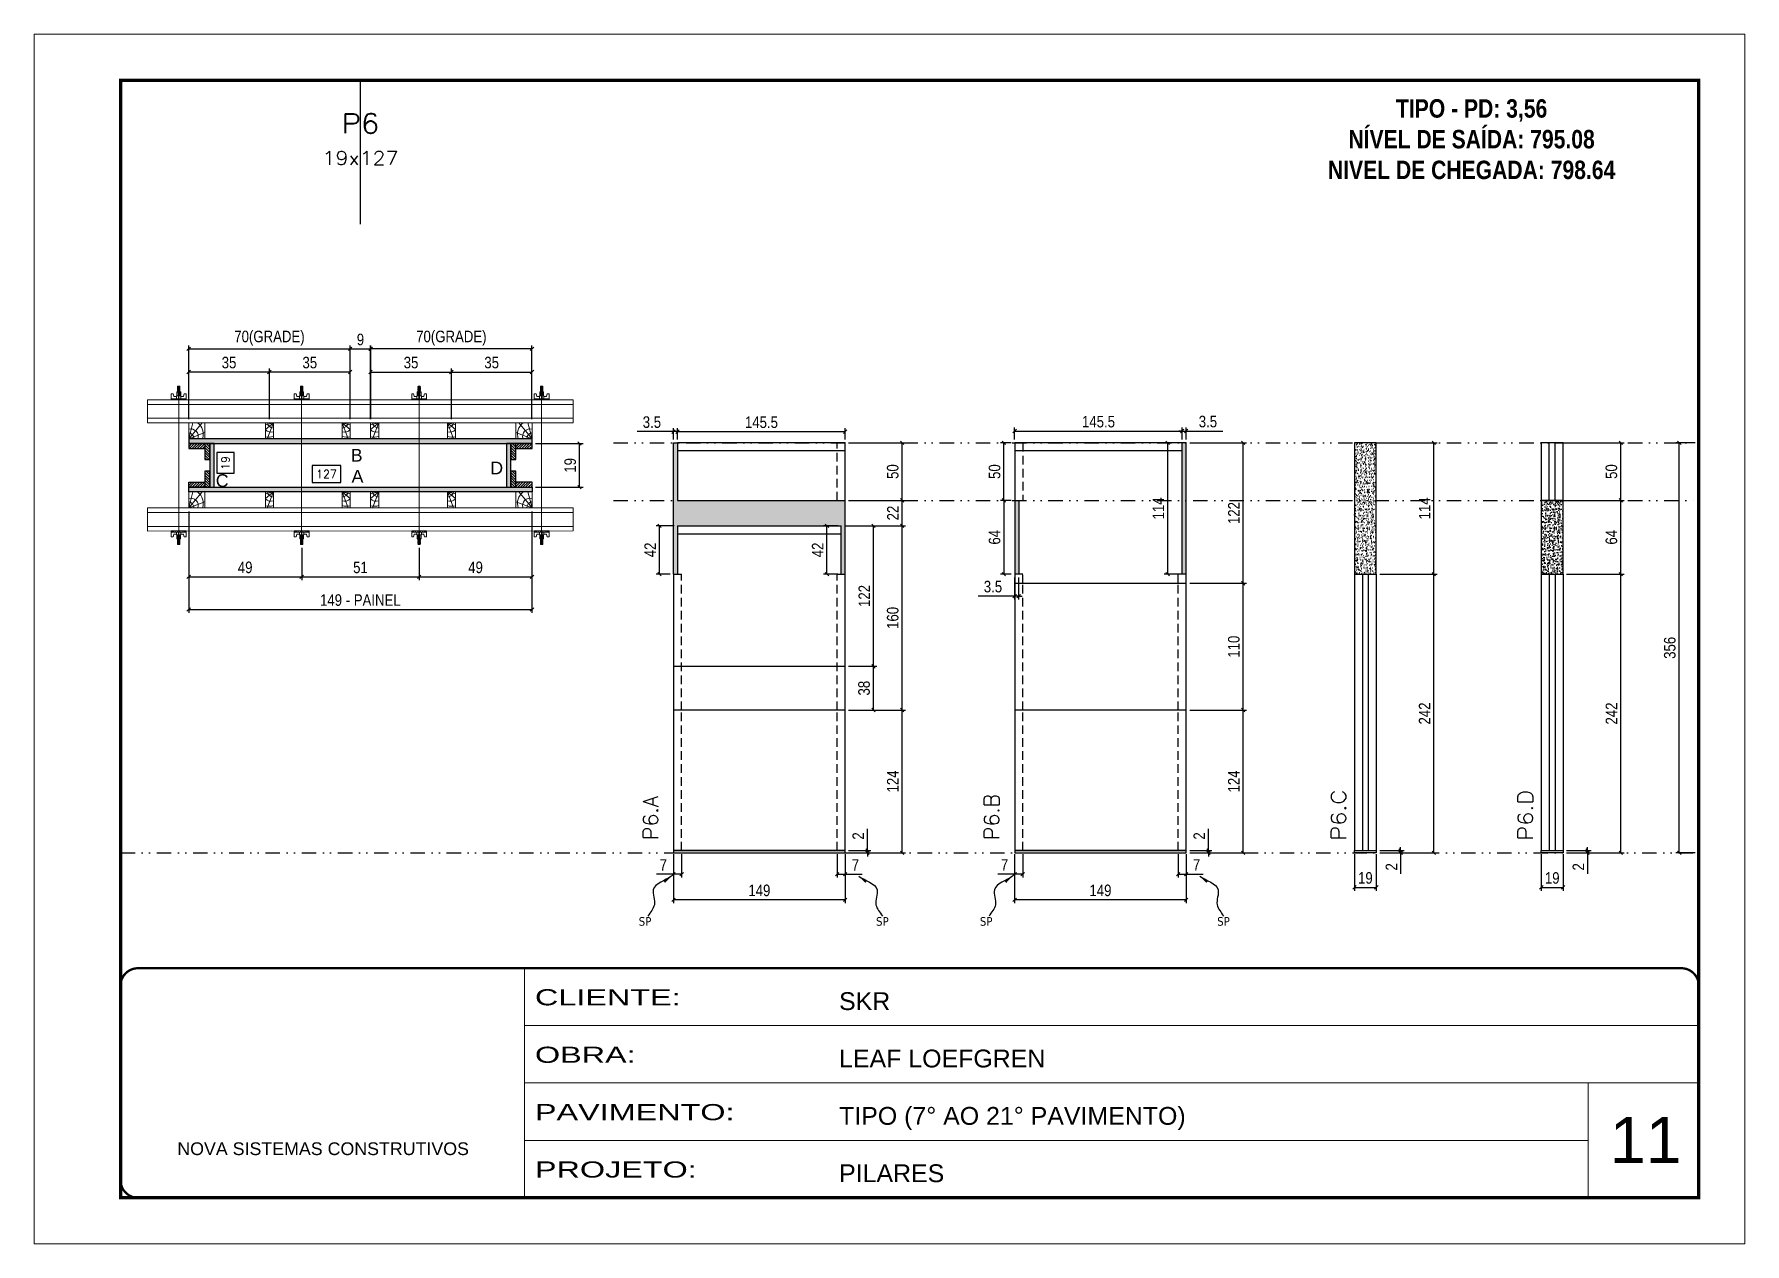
# Model space of a CAD drawing. Extents: x 14400 to 27878, y -21631 to 6985.
# Drawn here: x 17597 to 19082, y 3638 to 4688 of the extents above; entities that cross this region are included whole.
import ezdxf
from ezdxf.enums import TextEntityAlignment as Align

# ---------------------------------------------------------------- set-up
doc = ezdxf.new("R2010")
doc.units = 0
for name, pattern in [('CONTINUO', [0]), ('DASHED', [0.75, 0.5, -0.25]), ('DIVIDE2', [0.625, 0.25, -0.125, 0, -0.125, 0, -0.125]), ('HIDDEN', [0.375, 0.25, -0.125])]:
    doc.linetypes.add(name, pattern=pattern)
for name, color, linetype, lineweight in [('CARIMBO', 255, 'Continuous', 9), ('Folhas', 255, 'Continuous', 9), ('Hachura', 251, 'Continuous', 9), ('Madeira', 126, 'Continuous', 18), ('Perfil Metálico', 224, 'Continuous', 18), ('SARRAFO DE PRESSAO', 251, 'DASHED', 9), ('Texto Seção', 7, 'Continuous', 15)]:
    doc.layers.add(name, color=color, linetype=linetype, lineweight=lineweight)
for name, color, linetype in [('CHAPA', 1, 'Continuous'), ('COTA', 241, 'Continuous'), ('MEIO_PONT', 93, 'Continuous'), ('NOMENCLATURA', 7, 'Continuous'), ('Nível', 160, 'Continuous'), ('Painéis', 200, 'Continuous'), ('SARR_2.2x7', 40, 'Continuous'), ('SARRAFO', 251, 'Continuous'), ('Sarrafo de Pressão', 42, 'HIDDEN'), ('texto', 7, 'Continuous'), ('Texto de Titulo', 7, 'Continuous'), ('Texto Qtd Sarr', 242, 'Continuous'), ('TEXTO_GERAL', 7, 'Continuous')]:
    doc.layers.add(name, color=color, linetype=linetype)
doc.styles.add('ARIAL', font='arial.ttf')
doc.styles.add('COTA TECNICA', font='techl___.ttf', dxfattribs={"height": 10})
doc.styles.add('COTA TECNICA 2X', font='techl___.ttf', dxfattribs={"height": 10})
doc.styles.add('COTA TECNICA-50', font='techl___.ttf', dxfattribs={"height": 10})
doc.styles.add('REGUA-120', font='ROMANS.shx', dxfattribs={"height": 15})
doc.styles.add('ROMANC', font='techb___.ttf', dxfattribs={"height": 2.5})
doc.styles.add('ROMANS', font='romans.shx')
doc.styles.get("Standard").update_dxf_attribs({"font": 'arial.ttf'})
doc.styles.add('Tecnologia', font='')
doc.styles.get('Tecnologia').set_extended_font_data('Forgotten Futurist')
doc.dimstyles.new('COTA PAINEL-50', dxfattribs={"dimtxt": 10, "dimasz": 3, "dimexe": 3, "dimexo": 3, "dimgap": 3, "dimtad": 1, "dimdec": 1, "dimzin": 12, "dimdsep": 46, "dimtxsty": 'COTA TECNICA-50', "dimblk1": 'OBLIQUE', "dimblk2": 'OBLIQUE', "dimsah": 1, "dimcen": 0.9, "dimclrd": 4, "dimclre": 4, "dimclrt": 240, "dimadec": 1, "dimazin": 3, "dimtfac": 1, "dimtdec": 1, "dimtmove": 0, "dimatfit": 3, "dimfxl": 1, "dimtolj": 1, "dimtzin": 12, "dimarcsym": 0})
doc.dimstyles.new('PAINEL', dxfattribs={"dimtxt": 10, "dimasz": 3, "dimexe": 3, "dimexo": 3, "dimgap": 3, "dimtad": 1, "dimdec": 1, "dimzin": 12, "dimdsep": 46, "dimtxsty": 'COTA TECNICA', "dimblk1": 'OBLIQUE', "dimblk2": 'OBLIQUE', "dimsah": 1, "dimcen": 0.9, "dimclrd": 4, "dimclre": 4, "dimclrt": 240, "dimadec": 1, "dimazin": 3, "dimtfac": 1, "dimtdec": 1, "dimtmove": 0, "dimatfit": 3, "dimfxl": 1, "dimtolj": 1, "dimtzin": 12, "dimarcsym": 0})
doc.dimstyles.new('SECAO PILAR', dxfattribs={"dimtxt": 10, "dimasz": 3, "dimexe": 3, "dimexo": 3, "dimgap": 3, "dimtad": 1, "dimdec": 1, "dimlfac": 0.5, "dimzin": 12, "dimdsep": 46, "dimtxsty": 'COTA TECNICA 2X', "dimblk1": 'OBLIQUE', "dimblk2": 'OBLIQUE', "dimsah": 1, "dimcen": 0.9, "dimclrd": 256, "dimclre": 256, "dimclrt": 256, "dimadec": 1, "dimazin": 3, "dimtfac": 1, "dimtdec": 1, "dimtmove": 0, "dimatfit": 3, "dimfxl": 1, "dimtolj": 1, "dimtzin": 12, "dimarcsym": 0})
doc.dimstyles.new('SECÇÃO 2', dxfattribs={"dimtxt": 7, "dimasz": 6, "dimexe": 0.18, "dimexo": 2, "dimgap": -4, "dimtad": 3, "dimdec": 1, "dimlfac": 0.5, "dimzin": 12, "dimdsep": 46, "dimtxsty": 'ROMANS', "dimblk": 'ARCHTICK', "dimcen": 0.09, "dimse1": 1, "dimse2": 1, "dimsd1": 1, "dimsd2": 1, "dimclrd": 180, "dimclre": 5, "dimclrt": 1, "dimadec": 0, "dimazin": 3, "dimtfac": 1, "dimtdec": 1, "dimtofl": 0, "dimtmove": 0, "dimatfit": 3, "dimldrblk": 'ARCHTICK', "dimfxl": 1, "dimtolj": 1, "dimtzin": 0, "dimarcsym": 0})
doc.dimstyles.get("Standard").update_dxf_attribs({"dimtxt": 0.18, "dimasz": 0.18, "dimexe": 0.18, "dimexo": 0.0625, "dimgap": 0.09, "dimtad": 0, "dimtih": 1, "dimtoh": 1, "dimdec": 4, "dimzin": 0, "dimdsep": 46, "dimtxsty": 'Standard', "dimcen": 0.09, "dimadec": 0, "dimazin": 0, "dimtfac": 1, "dimtdec": 4, "dimtofl": 0, "dimtmove": 0, "dimatfit": 3, "dimfxl": 1, "dimtolj": 1, "dimtzin": 0, "dimarcsym": 0})
pattern_1 = [(225, (8607.1627, -18597.0831), (1.12253202, -1.12253202), [])]

msp = doc.modelspace()

# ---------------------------------------------------------------- texts
at = {"layer": 'CARIMBO', "style": 'ARIAL'}
msp.add_text('11', height=40, dxfattribs=at).set_placement((18964.828, 3707.721))
at = {"layer": 'NOMENCLATURA', "color": 2, "insert": (18844.806, 4631.162), "char_height": 16, "attachment_point": 2, "style": 'ROMANC'}
msp.add_mtext_dynamic_manual_height_columns('TIPO - PD: 3,56\\PNÍVEL DE SAÍDA: 795.08\\PNIVEL DE CHEGADA: 798.64', width=432.35115, gutter_width=1, heights=[0], dxfattribs=at)
at = {"layer": 'texto', "color": 0, "char_height": 7.5, "attachment_point": 5}
for insert in [(18127.229, 3917.369), (18333.254, 3917.369), (18423.361, 3917.369), (18629.385, 3917.369)]:
    msp.add_mtext('{\\fTahoma|b0|i0|c0|p34;\\C4;SP}', dxfattribs=dict(at, insert=insert))
at = {"layer": 'Texto Seção', "style": 'REGUA-120', "width": 1.1}
for s, p in [('P6.C', (18735.804, 3987.624)), ('P6.D', (18898.029, 3987.624))]:
    msp.add_text(s, height=13, rotation=90, dxfattribs=at).set_placement(p)
at = {"layer": 'Texto Seção', "char_height": 13, "width": 285.32988, "attachment_point": 7, "rotation": 90, "style": 'REGUA-120'}
for s, insert in [('\\pt26;P6.A', (18138.535, 3988.112)), ('P6.B', (18434.667, 3988.112))]:
    msp.add_mtext(s, dxfattribs=dict(at, insert=insert))
at = {"layer": 'TEXTO_GERAL', "style": 'ARIAL'}
for s, p in [('B', (17876.877, 4322.075)), ('A', (17877.624, 4303.845)), ('D', (17998.474, 4311.048)), ('C', (17760.132, 4300.091))]:
    msp.add_text(s, height=11, dxfattribs=at).set_placement(p, align=Align.MIDDLE_CENTER)

# ---------------------------------------------------------------- blocks, each defined once
blk = doc.blocks.new('9999999999')
at = {"color": 30, "linetype": 'CONTINUO'}
for p, q in [((98564.6, 34230.2), (98564.6, 34429.4)), ((98564.6, 34379.6), (99584, 34379.6)), ((98564.6, 34329.8), (99488, 34329.8)), ((99584, 34329.8), (99488, 34329.8)), ((99488, 34329.8), (99488, 34230.2)), ((98564.6, 34280), (99488, 34280))]:
    blk.add_line(p, q, dxfattribs=at)
at = {"color": 30, "linetype": 'CONTINUO', "const_width": 2}
blk.add_lwpolyline([(99584, 34230.2), (99584, 34414.4, 0.414214), (99569, 34429.4), (98229, 34429.4, 0.414214), (98214, 34414.4), (98214, 34245.2, 0.414214), (98229, 34230.2), (99584, 34230.2)], format="xyb", dxfattribs=at)
at = {"layer": 'Folhas'}
blk.add_lwpolyline([(98139, 34190.2), (99624, 34190.2), (99624, 35240.2), (98139, 35240.2)], close=True, dxfattribs=at)
at = {"layer": 'Folhas', "color": 30, "const_width": 3}
blk.add_lwpolyline([(98214, 34230.2), (99584, 34230.2), (99584, 35200.2), (98214, 35200.2)], close=True, dxfattribs=at)
at = {"color": 7, "linetype": 'Continuous', "ltscale": 5, "style": 'ARIAL'}
for s, height, p in [('SKR', 15.48, (98837.7, 34393.1)), ('LEAF LOEFGREN', 15.483, (98837.7, 34343.3)), ('TIPO (7° AO 21° PAVIMENTO)', 15.483, (98837.7, 34293.5)), ('NOVA SISTEMAS CONSTRUTIVOS', 11.059, (98263.2, 34267.2)), ('PILARES', 15.48, (98837.7, 34243.7))]:
    blk.add_text(s, height=height, dxfattribs=at).set_placement(p)
at = {"layer": 'Folhas', "color": 7, "style": 'Tecnologia', "width": 1.5}
for s, p in [('CLIENTE:', (98573.7, 34397.2)), ('OBRA:', (98573.7, 34347.3)), ('PAVIMENTO:', (98573.7, 34297.5)), ('PROJETO:', (98573.7, 34247.7))]:
    blk.add_text(s, height=14, dxfattribs=at).set_placement(p)
blk = doc.blocks.new('*D1011')
at = {"layer": 'COTA', "color": 180, "lineweight": -2, "transparency": 16777216}
for p, q in [((17770.5, 4324.4), (17755.5, 4324.4)), ((17755.5, 4324.4), (17755.5, 4306.4)), ((17770.5, 4306.4), (17770.5, 4324.4)), ((17755.5, 4306.4), (17770.5, 4306.4))]:
    blk.add_line(p, q, dxfattribs=at)
at = {"layer": 'Defpoints', "color": 0, "transparency": 16777216}
for p in [(17770.4, 4332.3), (17770.4, 4294.3), (17774.5, 4294.3)]:
    blk.add_point(p, dxfattribs=at)
at = {"layer": 'COTA', "color": 1, "transparency": 16777216, "insert": (17763, 4315.4), "char_height": 7, "attachment_point": 5, "rotation": 90, "style": 'ROMANS'}
blk.add_mtext('\\A1;19', dxfattribs=at)
blk = doc.blocks.new('_ArchTick')
at = {"color": 0, "linetype": 'ByBlock', "const_width": 0.15}
blk.add_lwpolyline([(-0.5, -0.5), (0.5, 0.5)], dxfattribs=at)
blk = doc.blocks.new('*D1012')
at = {"layer": 'COTA', "color": 180, "lineweight": -2, "transparency": 16777216}
for p, q in [((17863.2, 4313.3), (17838.2, 4313.3)), ((17838.2, 4313.3), (17838.2, 4298.3)), ((17863.2, 4298.3), (17863.2, 4313.3)), ((17838.2, 4298.3), (17863.2, 4298.3))]:
    blk.add_line(p, q, dxfattribs=at)
at = {"layer": 'Defpoints', "color": 0, "transparency": 16777216}
for p in [(17753.1, 4294.3), (18007.1, 4294.3), (18007.1, 4294.3)]:
    blk.add_point(p, dxfattribs=at)
at = {"layer": 'COTA', "color": 1, "transparency": 16777216, "insert": (17850.7, 4305.8), "char_height": 7, "attachment_point": 5, "style": 'ROMANS'}
blk.add_mtext('\\A1;127', dxfattribs=at)
blk = doc.blocks.new('_Oblique')
at = {"color": 0, "linetype": 'ByBlock', "lineweight": -2}
blk.add_line((-0.5, -0.5), (0.5, 0.5), dxfattribs=at)
blk = doc.blocks.new('*D1013')
at = {"layer": 'COTA', "lineweight": -2, "transparency": 16777216}
for p, q in [((17731.1, 4273.3), (17731.1, 4185.2)), ((18029.1, 4273.4), (18029.1, 4185.2)), ((17731.1, 4188.2), (18029.1, 4188.2))]:
    blk.add_line(p, q, dxfattribs=at)
at = {"layer": 'Defpoints', "color": 0, "transparency": 16777216}
for p in [(17731.1, 4276.3), (18029.1, 4276.4), (18029.1, 4188.2)]:
    blk.add_point(p, dxfattribs=at)
at = {"layer": 'COTA', "lineweight": -2, "transparency": 16777216, "xscale": 3, "yscale": 3, "zscale": 3, "rotation": 180}
blk.add_blockref('_Oblique', (17731.1, 4188.2), dxfattribs=at)
at = {"layer": 'COTA', "lineweight": -2, "transparency": 16777216, "xscale": 3, "yscale": 3, "zscale": 3}
blk.add_blockref('_Oblique', (18029.1, 4188.2), dxfattribs=at)
at = {"layer": 'COTA', "transparency": 16777216, "insert": (17880.1, 4196.3), "char_height": 10, "attachment_point": 5, "style": 'COTA TECNICA 2X'}
blk.add_mtext('\\A1;149 - PAINEL', dxfattribs=at)
blk = doc.blocks.new('*D1014')
at = {"layer": 'COTA', "lineweight": -2, "transparency": 16777216}
for p, q in [((17731.1, 4273.3), (17731.1, 4213.6)), ((17829.2, 4241.6), (17829.2, 4213.6)), ((17731.1, 4216.6), (17829.2, 4216.6))]:
    blk.add_line(p, q, dxfattribs=at)
at = {"layer": 'Defpoints', "color": 0, "transparency": 16777216}
for p in [(17731.1, 4276.3), (17829.2, 4244.6), (17829.2, 4216.6)]:
    blk.add_point(p, dxfattribs=at)
at = {"layer": 'COTA', "lineweight": -2, "transparency": 16777216, "xscale": 3, "yscale": 3, "zscale": 3, "rotation": 180}
blk.add_blockref('_Oblique', (17731.1, 4216.6), dxfattribs=at)
at = {"layer": 'COTA', "lineweight": -2, "transparency": 16777216, "xscale": 3, "yscale": 3, "zscale": 3}
blk.add_blockref('_Oblique', (17829.2, 4216.6), dxfattribs=at)
at = {"layer": 'COTA', "transparency": 16777216, "insert": (17780.1, 4224.7), "char_height": 10, "attachment_point": 5, "style": 'COTA TECNICA 2X'}
blk.add_mtext('\\A1;49', dxfattribs=at)
blk = doc.blocks.new('*D1015')
at = {"layer": 'COTA', "lineweight": -2, "transparency": 16777216}
for p, q in [((18029.1, 4273.3), (18029.1, 4213.6)), ((17931.2, 4241.6), (17931.2, 4213.6)), ((17931.2, 4216.6), (18029.1, 4216.6))]:
    blk.add_line(p, q, dxfattribs=at)
at = {"layer": 'Defpoints', "color": 0, "transparency": 16777216}
for p in [(18029.1, 4276.3), (17931.2, 4244.6), (18029.1, 4216.6)]:
    blk.add_point(p, dxfattribs=at)
at = {"layer": 'COTA', "lineweight": -2, "transparency": 16777216, "xscale": 3, "yscale": 3, "zscale": 3, "rotation": 180}
blk.add_blockref('_Oblique', (17931.2, 4216.6), dxfattribs=at)
at = {"layer": 'COTA', "lineweight": -2, "transparency": 16777216, "xscale": 3, "yscale": 3, "zscale": 3}
blk.add_blockref('_Oblique', (18029.1, 4216.6), dxfattribs=at)
at = {"layer": 'COTA', "transparency": 16777216, "insert": (17980.1, 4224.7), "char_height": 10, "attachment_point": 5, "style": 'COTA TECNICA 2X'}
blk.add_mtext('\\A1;49', dxfattribs=at)
blk = doc.blocks.new('C')
at = {"layer": 'Hachura', "color": 0}
for p, q in [((0, 3.22), (0, -3.22)), ((0.45, 3.22), (0, 3.22)), ((0.46, 3.16), (0, 3.16)), ((0.46, 3.05), (0, 3.05)), ((0.46, 2.88), (0, 2.88)), ((0, 2.75), (0, -1.16)), ((0.46, 2.65), (0, 2.65)), ((0.46, 2.23), (0, 2.23)), ((0.46, 1.51), (0, 1.51)), ((0.39, 0.49), (0.17, 0.49)), ((0.45, -3.23), (0.45, 3.22)), ((0.45, 3.22), (2.58, 3.22)), ((1.74, 0.97), (0.45, 0.97)), ((1.45, 0.1), (0.45, 0.1)), ((1.35, 1.94), (1.35, 0.96)), ((2.58, 2.39), (1.47, 2.09)), ((1.74, -0.97), (1.74, 0.97)), ((1.74, 0.97), (1.74, 0.84)), ((1.74, 0.97), (1.74, 0.84)), ((1.74, 0.84), (3.35, 0.84)), ((3.35, 0.45), (1.74, 0.45)), ((2.58, 3.22), (2.58, 2.39)), ((3.32, 0.84), (3.32, -0.84)), ((3.35, 0.84), (3.35, -0.84)), ((3.68, 0.45), (3.35, 0.45)), ((3.84, -0.52), (3.35, 0.45)), ((3.35, 0.06), (3.67, -0.57)), ((3.68, 0.45), (4.16, -0.52)), ((3.72, 0.5), (4.25, -0.57)), ((4.37, -0.55), (3.83, 0.53)), ((4.15, 0.45), (3.93, 0.45)), ((4.42, -0.52), (3.93, 0.45)), ((4.15, 0.45), (4.26, 0.45)), ((4.26, 0.45), (4.74, -0.52)), ((4.3, 0.5), (4.83, -0.57)), ((4.95, -0.55), (4.41, 0.53)), ((4.51, 0.45), (4.84, 0.45)), ((5, -0.52), (4.51, 0.45)), ((4.84, 0.45), (5.32, -0.52)), ((4.88, 0.5), (5.41, -0.57)), ((5.53, -0.55), (4.99, 0.53)), ((5.58, -0.52), (5.09, 0.45)), ((5.42, 0.45), (5.09, 0.45)), ((5.58, -0.52), (5.09, 0.45)), ((5.42, 0.45), (5.74, -0.19)), ((5.46, 0.5), (5.74, -0.07)), ((5.74, 0.19), (5.57, 0.53)), ((5.74, 0.32), (5.68, 0.45)), ((5.68, 0.45), (5.74, 0.45)), ((5.74, 0.45), (5.9, 0.29)), ((5.74, 0.45), (5.74, -0.52)), ((5.9, -0.36), (5.9, 0.29)), ((0.45, 0), (0, 0)), ((0.46, -1.52), (0, -1.52)), ((0.46, -2.23), (0, -2.23)), ((0.46, -2.65), (0, -2.65)), ((0.46, -2.88), (0, -2.88)), ((0.46, -3.05), (0, -3.05)), ((0.46, -3.16), (0, -3.16)), ((0, -3.22), (2.57, -3.22)), ((0.08, -0.48), (0.29, -0.48)), ((0.29, -0.48), (0.4, -0.48)), ((0.45, 0), (0.45, -0.97)), ((0.45, -0.16), (1.45, -0.16)), ((0.45, -0.65), (0.45, -0.32)), ((0.45, -3.23), (0.45, -0.65)), ((0.45, -0.97), (1.74, -0.97)), ((1.35, -1.94), (1.35, -0.97)), ((2.58, -2.39), (1.47, -2.1)), ((3.35, -0.32), (1.74, -0.32)), ((3.35, -0.84), (1.74, -0.84)), ((2.58, -3.23), (2.58, -2.39)), ((3.35, -0.07), (3.58, -0.52)), ((3.35, -0.52), (3.58, -0.52)), ((3.84, -0.52), (4.16, -0.52)), ((4.42, -0.52), (4.74, -0.52)), ((4.63, -0.52), (4.74, -0.52)), ((5, -0.52), (5.32, -0.52)), ((5.58, -0.52), (5.74, -0.52)), ((5.74, -0.52), (5.9, -0.36)), ((5.74, -0.52), (5.74, -0.52))]:
    blk.add_line(p, q, dxfattribs=at)
for centre, radius, start, end in [((1.52, 1.94), 0.161, 104.74356, 180), ((1.44, -0.03), 0.129, 272.69497, 87.30503), ((3.81, 0.39), 0.143, 25.56881, 154.43119), ((4.39, 0.39), 0.143, 25.56881, 154.43119), ((4.97, 0.39), 0.143, 25.56881, 154.43119), ((5.55, 0.39), 0.143, 25.56881, 154.43119), ((0.17, -0.37), 0.174, 221.74404, 317.85924), ((1.52, -1.94), 0.161, 180, 255.25644), ((3.71, -0.4), 0.174, 222.14076, 318.25596), ((4.29, -0.4), 0.174, 222.14076, 318.25596), ((4.87, -0.4), 0.174, 222.14076, 318.25596), ((5.45, -0.4), 0.174, 222.14076, 318.25596), ((5.61, -0.4), 0.174, 317.85924, 318.25596)]:
    blk.add_arc(centre, radius, start, end, dxfattribs=at)
blk = doc.blocks.new('*D1016')
at = {"layer": 'COTA', "lineweight": -2, "transparency": 16777216}
for p, q in [((17829.2, 4241.6), (17829.2, 4213.6)), ((17931.2, 4241.6), (17931.2, 4213.6)), ((17829.2, 4216.6), (17931.2, 4216.6))]:
    blk.add_line(p, q, dxfattribs=at)
at = {"layer": 'Defpoints', "color": 0, "transparency": 16777216}
for p in [(17829.2, 4244.6), (17931.2, 4244.6), (17931.2, 4216.6)]:
    blk.add_point(p, dxfattribs=at)
at = {"layer": 'COTA', "lineweight": -2, "transparency": 16777216, "xscale": 3, "yscale": 3, "zscale": 3, "rotation": 180}
blk.add_blockref('_Oblique', (17829.2, 4216.6), dxfattribs=at)
at = {"layer": 'COTA', "lineweight": -2, "transparency": 16777216, "xscale": 3, "yscale": 3, "zscale": 3}
blk.add_blockref('_Oblique', (17931.2, 4216.6), dxfattribs=at)
at = {"layer": 'COTA', "transparency": 16777216, "insert": (17880.2, 4224.7), "char_height": 10, "attachment_point": 5, "style": 'COTA TECNICA 2X'}
blk.add_mtext('\\A1;51', dxfattribs=at)
blk = doc.blocks.new('*D1017')
at = {"layer": 'COTA', "lineweight": -2, "transparency": 16777216}
for p, q in [((17889, 4353.3), (17889, 4397.3)), ((17959.1, 4353.3), (17959.1, 4397.3)), ((17889, 4394.3), (17959.1, 4394.3))]:
    blk.add_line(p, q, dxfattribs=at)
at = {"layer": 'Defpoints', "color": 0, "transparency": 16777216}
for p in [(17959.1, 4394.3), (17889, 4350.3), (17959.1, 4350.3)]:
    blk.add_point(p, dxfattribs=at)
at = {"layer": 'COTA', "lineweight": -2, "transparency": 16777216, "xscale": 3, "yscale": 3, "zscale": 3, "rotation": 180}
blk.add_blockref('_Oblique', (17889, 4394.3), dxfattribs=at)
at = {"layer": 'COTA', "lineweight": -2, "transparency": 16777216, "xscale": 3, "yscale": 3, "zscale": 3}
blk.add_blockref('_Oblique', (17959.1, 4394.3), dxfattribs=at)
at = {"layer": 'COTA', "transparency": 16777216, "insert": (17924.1, 4402.5), "char_height": 10, "attachment_point": 5, "style": 'COTA TECNICA 2X'}
blk.add_mtext('\\A1;35', dxfattribs=at)
blk = doc.blocks.new('*D1018')
at = {"layer": 'COTA', "lineweight": -2, "transparency": 16777216}
for p, q in [((17959.1, 4353.3), (17959.1, 4397.3)), ((18029.1, 4353.3), (18029.1, 4397.3)), ((17959.1, 4394.3), (18029.1, 4394.3))]:
    blk.add_line(p, q, dxfattribs=at)
at = {"layer": 'Defpoints', "color": 0, "transparency": 16777216}
for p in [(18029.1, 4394.3), (17959.1, 4350.3), (18029.1, 4350.3)]:
    blk.add_point(p, dxfattribs=at)
at = {"layer": 'COTA', "lineweight": -2, "transparency": 16777216, "xscale": 3, "yscale": 3, "zscale": 3, "rotation": 180}
blk.add_blockref('_Oblique', (17959.1, 4394.3), dxfattribs=at)
at = {"layer": 'COTA', "lineweight": -2, "transparency": 16777216, "xscale": 3, "yscale": 3, "zscale": 3}
blk.add_blockref('_Oblique', (18029.1, 4394.3), dxfattribs=at)
at = {"layer": 'COTA', "transparency": 16777216, "insert": (17994.1, 4402.5), "char_height": 10, "attachment_point": 5, "style": 'COTA TECNICA 2X'}
blk.add_mtext('\\A1;35', dxfattribs=at)
blk = doc.blocks.new('*D1019')
at = {"layer": 'COTA', "lineweight": -2, "transparency": 16777216}
for p, q in [((17889, 4353.3), (17889, 4417.4)), ((18029.1, 4414.4), (17889, 4414.4)), ((18029.1, 4353.3), (18029.1, 4417.4))]:
    blk.add_line(p, q, dxfattribs=at)
at = {"layer": 'Defpoints', "color": 0, "transparency": 16777216}
for p in [(17889, 4414.4), (17889, 4350.3), (18029.1, 4350.3)]:
    blk.add_point(p, dxfattribs=at)
at = {"layer": 'COTA', "lineweight": -2, "transparency": 16777216, "xscale": 3, "yscale": 3, "zscale": 3, "rotation": 180}
blk.add_blockref('_Oblique', (17889, 4414.4), dxfattribs=at)
at = {"layer": 'COTA', "lineweight": -2, "transparency": 16777216, "xscale": 3, "yscale": 3, "zscale": 3}
blk.add_blockref('_Oblique', (18029.1, 4414.4), dxfattribs=at)
at = {"layer": 'COTA', "transparency": 16777216, "insert": (17959.1, 4423.7), "char_height": 10, "attachment_point": 5, "style": 'COTA TECNICA 2X'}
blk.add_mtext('\\A1;70(GRADE)', dxfattribs=at)
blk = doc.blocks.new('*D1020')
at = {"layer": 'COTA', "lineweight": -2, "transparency": 16777216}
for p, q in [((18032.1, 4332.3), (18073.4, 4332.3)), ((18070.4, 4294.3), (18070.4, 4332.3)), ((18032.1, 4294.3), (18073.4, 4294.3))]:
    blk.add_line(p, q, dxfattribs=at)
at = {"layer": 'Defpoints', "color": 0, "transparency": 16777216}
for p in [(18029.1, 4332.3), (18070.4, 4332.3), (18029.1, 4294.3)]:
    blk.add_point(p, dxfattribs=at)
at = {"layer": 'COTA', "lineweight": -2, "transparency": 16777216, "xscale": 3, "yscale": 3, "zscale": 3}
for p, rotation in [((18070.4, 4332.3), 90), ((18070.4, 4294.3), 270)]:
    blk.add_blockref('_Oblique', p, dxfattribs=dict(at, rotation=rotation))
at = {"layer": 'COTA', "transparency": 16777216, "insert": (18062.3, 4313.3), "char_height": 10, "attachment_point": 5, "rotation": 90, "style": 'COTA TECNICA 2X'}
blk.add_mtext('\\A1;19', dxfattribs=at)
blk = doc.blocks.new('PONTALETE')
at = {"layer": 'Madeira'}
for q in [(2.71, 7), (7, 5.76), (7, 1.74)]:
    blk.add_line((0, 0), q, dxfattribs=at)
blk.add_lwpolyline([(0, 0), (7, 0), (7, 7), (0, 7)], close=True, dxfattribs=at)
for centre, radius, start, end in [((2.04, 0.06), 6.23, 37.28179, 109.09128), ((1.09, 0.9), 3.19, 343.60304, 109.98471), ((-0.21, -0.78), 3.09, 14.63219, 86.0383)]:
    blk.add_arc(centre, radius, start, end, dxfattribs=at)
blk = doc.blocks.new('MEIO PONTALETE')
at = {"layer": 'Madeira'}
for q in [(2.71, 7), (3.5, 2.88), (3.5, 0.87)]:
    blk.add_line((0, 0), q, dxfattribs=at)
blk.add_lwpolyline([(0, 0), (3.5, 0), (3.5, 7), (0, 7)], close=True, dxfattribs=at)
for centre, radius, start, end in [((2.04, 0.06), 6.23, 76.44987, 109.09128), ((1.09, 0.9), 3.19, 40.90626, 109.98471), ((-0.21, -0.78), 3.09, 14.63219, 86.0383)]:
    blk.add_arc(centre, radius, start, end, dxfattribs=at)
blk = doc.blocks.new('titulo1')
at = {"layer": 'Defpoints', "color": 252, "linetype": 'HIDDEN', "ltscale": 2}
blk.add_line((0, 0), (0, 125), dxfattribs=at)
at = {"layer": 'Defpoints', "style": 'ROMANS', "oblique": 15}
blk.add_attdef('FOLHA', text='', height=10, dxfattribs=at).set_placement((0, 15.6), align=Align.MIDDLE_CENTER)
at = {"layer": 'Texto Qtd Sarr', "color": 3, "style": 'ROMANS', "oblique": 15}
for tag, height, p in [('TITULO', 17, (0, 71.4)), ('SEÇÃO', 12, (0, 41.5))]:
    blk.add_attdef(tag, text='', height=height, dxfattribs=at).set_placement(p, align=Align.MIDDLE_CENTER)
blk = doc.blocks.new('*D1038')
at = {"layer": 'COTA', "color": 4, "lineweight": -2, "transparency": 16777216}
for p, q in [((19039, 4332.9), (19022.1, 4332.9)), ((19025.1, 3976.9), (19025.1, 4332.9)), ((19039, 3976.9), (19022.1, 3976.9))]:
    blk.add_line(p, q, dxfattribs=at)
at = {"layer": 'Defpoints', "color": 0, "transparency": 16777216}
for p in [(19025.1, 4332.9), (19042, 4332.9), (19042, 3976.9)]:
    blk.add_point(p, dxfattribs=at)
at = {"layer": 'COTA', "color": 4, "lineweight": -2, "transparency": 16777216, "xscale": 3, "yscale": 3, "zscale": 3}
for p, rotation in [((19025.1, 4332.9), 90), ((19025.1, 3976.9), 270)]:
    blk.add_blockref('_Oblique', p, dxfattribs=dict(at, rotation=rotation))
at = {"layer": 'COTA', "color": 240, "transparency": 16777216, "insert": (19016.9, 4154.9), "char_height": 10, "attachment_point": 5, "rotation": 90, "style": 'COTA TECNICA'}
blk.add_mtext('\\A1;356', dxfattribs=at)
blk = doc.blocks.new('*D1021')
at = {"layer": 'COTA', "lineweight": -2, "transparency": 16777216}
for p, q in [((17801.1, 4353.3), (17801.1, 4397.3)), ((17871.2, 4353.3), (17871.2, 4397.3)), ((17871.2, 4394.3), (17801.1, 4394.3))]:
    blk.add_line(p, q, dxfattribs=at)
at = {"layer": 'Defpoints', "color": 0, "transparency": 16777216}
for p in [(17801.1, 4394.3), (17801.1, 4350.3), (17871.2, 4350.3)]:
    blk.add_point(p, dxfattribs=at)
at = {"layer": 'COTA', "lineweight": -2, "transparency": 16777216, "xscale": 3, "yscale": 3, "zscale": 3, "rotation": 180}
blk.add_blockref('_Oblique', (17801.1, 4394.3), dxfattribs=at)
at = {"layer": 'COTA', "lineweight": -2, "transparency": 16777216, "xscale": 3, "yscale": 3, "zscale": 3}
blk.add_blockref('_Oblique', (17871.2, 4394.3), dxfattribs=at)
at = {"layer": 'COTA', "transparency": 16777216, "insert": (17836.2, 4402.5), "char_height": 10, "attachment_point": 5, "style": 'COTA TECNICA 2X'}
blk.add_mtext('\\A1;35', dxfattribs=at)
blk = doc.blocks.new('*D1022')
at = {"layer": 'COTA', "lineweight": -2, "transparency": 16777216}
for p, q in [((17731.1, 4353.3), (17731.1, 4397.3)), ((17801.1, 4353.3), (17801.1, 4397.3)), ((17801.1, 4394.3), (17731.1, 4394.3))]:
    blk.add_line(p, q, dxfattribs=at)
at = {"layer": 'Defpoints', "color": 0, "transparency": 16777216}
for p in [(17731.1, 4394.3), (17731.1, 4350.3), (17801.1, 4350.3)]:
    blk.add_point(p, dxfattribs=at)
at = {"layer": 'COTA', "lineweight": -2, "transparency": 16777216, "xscale": 3, "yscale": 3, "zscale": 3, "rotation": 180}
blk.add_blockref('_Oblique', (17731.1, 4394.3), dxfattribs=at)
at = {"layer": 'COTA', "lineweight": -2, "transparency": 16777216, "xscale": 3, "yscale": 3, "zscale": 3}
blk.add_blockref('_Oblique', (17801.1, 4394.3), dxfattribs=at)
at = {"layer": 'COTA', "transparency": 16777216, "insert": (17766.1, 4402.5), "char_height": 10, "attachment_point": 5, "style": 'COTA TECNICA 2X'}
blk.add_mtext('\\A1;35', dxfattribs=at)
blk = doc.blocks.new('*D1023')
at = {"layer": 'COTA', "lineweight": -2, "transparency": 16777216}
for p, q in [((17731.1, 4353.3), (17731.1, 4417.4)), ((17731.1, 4414.4), (17871.2, 4414.4)), ((17871.2, 4353.3), (17871.2, 4417.4))]:
    blk.add_line(p, q, dxfattribs=at)
at = {"layer": 'Defpoints', "color": 0, "transparency": 16777216}
for p in [(17871.2, 4414.4), (17731.1, 4350.3), (17871.2, 4350.3)]:
    blk.add_point(p, dxfattribs=at)
at = {"layer": 'COTA', "lineweight": -2, "transparency": 16777216, "xscale": 3, "yscale": 3, "zscale": 3, "rotation": 180}
blk.add_blockref('_Oblique', (17731.1, 4414.4), dxfattribs=at)
at = {"layer": 'COTA', "lineweight": -2, "transparency": 16777216, "xscale": 3, "yscale": 3, "zscale": 3}
blk.add_blockref('_Oblique', (17871.2, 4414.4), dxfattribs=at)
at = {"layer": 'COTA', "transparency": 16777216, "insert": (17801.2, 4423.7), "char_height": 10, "attachment_point": 5, "style": 'COTA TECNICA 2X'}
blk.add_mtext('\\A1;70(GRADE)', dxfattribs=at)
blk = doc.blocks.new('*D1039')
at = {"layer": 'COTA', "lineweight": -2, "transparency": 16777216}
for p, q in [((17871.2, 4353.3), (17871.2, 4417.4)), ((17871.2, 4414.4), (17889.2, 4414.4)), ((17889.2, 4353.3), (17889.2, 4417.4))]:
    blk.add_line(p, q, dxfattribs=at)
at = {"layer": 'Defpoints', "color": 0, "transparency": 16777216}
for p in [(17889.2, 4414.4), (17871.2, 4350.3), (17889.2, 4350.3)]:
    blk.add_point(p, dxfattribs=at)
at = {"layer": 'COTA', "lineweight": -2, "transparency": 16777216, "xscale": 3, "yscale": 3, "zscale": 3, "rotation": 180}
blk.add_blockref('_Oblique', (17871.2, 4414.4), dxfattribs=at)
at = {"layer": 'COTA', "lineweight": -2, "transparency": 16777216, "xscale": 3, "yscale": 3, "zscale": 3}
blk.add_blockref('_Oblique', (17889.2, 4414.4), dxfattribs=at)
at = {"layer": 'COTA', "transparency": 16777216, "insert": (17880.2, 4422.5), "char_height": 10, "attachment_point": 5, "style": 'COTA TECNICA 2X'}
blk.add_mtext('\\A1;9', dxfattribs=at)
blk = doc.blocks.new('*D1024')
at = {"layer": 'COTA', "color": 4, "lineweight": -2, "transparency": 16777216}
for p, q in [((18152, 3975.9), (18152, 3933.2)), ((18301, 3975.9), (18301, 3933.2)), ((18301, 3936.2), (18152, 3936.2))]:
    blk.add_line(p, q, dxfattribs=at)
at = {"layer": 'Defpoints', "color": 0, "transparency": 16777216}
for p in [(18152, 3978.9), (18301, 3978.9), (18152, 3936.2)]:
    blk.add_point(p, dxfattribs=at)
at = {"layer": 'COTA', "color": 4, "lineweight": -2, "transparency": 16777216, "xscale": 3, "yscale": 3, "zscale": 3, "rotation": 180}
blk.add_blockref('_Oblique', (18152, 3936.2), dxfattribs=at)
at = {"layer": 'COTA', "color": 4, "lineweight": -2, "transparency": 16777216, "xscale": 3, "yscale": 3, "zscale": 3}
blk.add_blockref('_Oblique', (18301, 3936.2), dxfattribs=at)
at = {"layer": 'COTA', "color": 240, "transparency": 16777216, "insert": (18226.5, 3944.3), "char_height": 10, "attachment_point": 5, "style": 'COTA TECNICA'}
blk.add_mtext('\\A1;149', dxfattribs=at)
blk = doc.blocks.new('*D1025')
at = {"layer": 'COTA', "color": 4, "lineweight": -2, "transparency": 16777216}
for p, q in [((18294, 3975.9), (18294, 3955.4)), ((18301, 3973.9), (18301, 3955.4)), ((18294, 3958.4), (18301, 3958.4)), ((18301, 3958.4), (18315.7, 3958.4))]:
    blk.add_line(p, q, dxfattribs=at)
at = {"layer": 'Defpoints', "color": 0, "transparency": 16777216}
for p in [(18294, 3978.9), (18301, 3976.9), (18301, 3958.4)]:
    blk.add_point(p, dxfattribs=at)
at = {"layer": 'COTA', "color": 4, "lineweight": -2, "transparency": 16777216, "xscale": 3, "yscale": 3, "zscale": 3, "rotation": 180}
blk.add_blockref('_Oblique', (18294, 3958.4), dxfattribs=at)
at = {"layer": 'COTA', "color": 4, "lineweight": -2, "transparency": 16777216, "xscale": 3, "yscale": 3, "zscale": 3}
blk.add_blockref('_Oblique', (18301, 3958.4), dxfattribs=at)
at = {"layer": 'COTA', "color": 240, "transparency": 16777216, "insert": (18309.9, 3966.4), "char_height": 10, "attachment_point": 5, "style": 'COTA TECNICA-50'}
blk.add_mtext('\\A1;7', dxfattribs=at)
blk = doc.blocks.new('*D1026')
at = {"layer": 'COTA', "color": 4, "lineweight": -2, "transparency": 16777216}
for p, q in [((18152, 3973.9), (18152, 3955.4)), ((18159, 3975.9), (18159, 3955.4)), ((18152, 3958.4), (18137.3, 3958.4)), ((18159, 3958.4), (18152, 3958.4))]:
    blk.add_line(p, q, dxfattribs=at)
at = {"layer": 'Defpoints', "color": 0, "transparency": 16777216}
for p in [(18152, 3976.9), (18159, 3978.9), (18152, 3958.4)]:
    blk.add_point(p, dxfattribs=at)
at = {"layer": 'COTA', "color": 4, "lineweight": -2, "transparency": 16777216, "xscale": 3, "yscale": 3, "zscale": 3, "rotation": 180}
blk.add_blockref('_Oblique', (18152, 3958.4), dxfattribs=at)
at = {"layer": 'COTA', "color": 4, "lineweight": -2, "transparency": 16777216, "xscale": 3, "yscale": 3, "zscale": 3}
blk.add_blockref('_Oblique', (18159, 3958.4), dxfattribs=at)
at = {"layer": 'COTA', "color": 240, "transparency": 16777216, "insert": (18143.1, 3966.4), "char_height": 10, "attachment_point": 5, "style": 'COTA TECNICA-50'}
blk.add_mtext('\\A1;7', dxfattribs=at)
blk = doc.blocks.new('*D1040')
at = {"layer": 'COTA', "color": 4, "linetype": 'ByBlock', "lineweight": -2, "transparency": 16777216}
for p, q in [((18304, 4100.9), (18353.4, 4100.9)), ((18350.4, 3976.9), (18350.4, 4100.9)), ((18304, 3976.9), (18353.4, 3976.9))]:
    blk.add_line(p, q, dxfattribs=at)
at = {"layer": 'Defpoints', "color": 0, "linetype": 'ByBlock', "transparency": 16777216}
for p in [(18301, 4100.9), (18350.4, 4100.9), (18301, 3976.9)]:
    blk.add_point(p, dxfattribs=at)
at = {"layer": 'COTA', "color": 4, "linetype": 'ByBlock', "lineweight": -2, "transparency": 16777216, "xscale": 3, "yscale": 3, "zscale": 3}
for p, rotation in [((18350.4, 4100.9), 90), ((18350.4, 3976.9), 270)]:
    blk.add_blockref('_Oblique', p, dxfattribs=dict(at, rotation=rotation))
at = {"layer": 'COTA', "color": 240, "linetype": 'ByBlock', "transparency": 16777216, "insert": (18342.3, 4038.9), "char_height": 10, "attachment_point": 5, "rotation": 90, "style": 'COTA TECNICA'}
blk.add_mtext('\\A1;124', dxfattribs=at)
blk = doc.blocks.new('*D1027')
at = {"layer": 'COTA', "color": 4, "lineweight": -2, "transparency": 16777216}
for p, q in [((18320.3, 3978.9), (18320.3, 3997.7)), ((18304, 3978.9), (18323.3, 3978.9)), ((18304, 3976.9), (18323.3, 3976.9)), ((18320.3, 3976.9), (18320.3, 3978.9)), ((18320.3, 3976.9), (18320.3, 3973.9))]:
    blk.add_line(p, q, dxfattribs=at)
at = {"layer": 'Defpoints', "color": 0, "transparency": 16777216}
for p in [(18301, 3978.9), (18301, 3976.9), (18320.3, 3976.9)]:
    blk.add_point(p, dxfattribs=at)
at = {"layer": 'COTA', "color": 4, "lineweight": -2, "transparency": 16777216, "xscale": 3, "yscale": 3, "zscale": 3}
for p, rotation in [((18320.3, 3978.9), 270), ((18320.3, 3976.9), 90)]:
    blk.add_blockref('_Oblique', p, dxfattribs=dict(at, rotation=rotation))
at = {"layer": 'COTA', "color": 240, "transparency": 16777216, "insert": (18312.3, 3991.6), "char_height": 10, "attachment_point": 5, "rotation": 90, "style": 'COTA TECNICA-50'}
blk.add_mtext('\\A1;2', dxfattribs=at)
blk = doc.blocks.new('*D1041')
at = {"layer": 'COTA', "color": 4, "linetype": 'ByBlock', "lineweight": -2, "transparency": 16777216}
for p, q in [((18304, 4100.9), (18353.4, 4100.9)), ((18350.4, 3976.9), (18350.4, 4100.9)), ((18304, 3976.9), (18353.4, 3976.9))]:
    blk.add_line(p, q, dxfattribs=at)
at = {"layer": 'Defpoints', "color": 0, "linetype": 'ByBlock', "transparency": 16777216}
for p in [(18301, 4100.9), (18350.4, 4100.9), (18301, 3976.9)]:
    blk.add_point(p, dxfattribs=at)
at = {"layer": 'COTA', "color": 4, "linetype": 'ByBlock', "lineweight": -2, "transparency": 16777216, "xscale": 3, "yscale": 3, "zscale": 3}
for p, rotation in [((18350.4, 4100.9), 90), ((18350.4, 3976.9), 270)]:
    blk.add_blockref('_Oblique', p, dxfattribs=dict(at, rotation=rotation))
at = {"layer": 'COTA', "color": 240, "linetype": 'ByBlock', "transparency": 16777216, "insert": (18342.3, 4038.9), "char_height": 10, "attachment_point": 5, "rotation": 90, "style": 'COTA TECNICA'}
blk.add_mtext('\\A1;124', dxfattribs=at)
blk = doc.blocks.new('*D1042')
at = {"layer": 'COTA', "color": 4, "lineweight": -2, "transparency": 16777216}
for p, q in [((18300.5, 4260.9), (18353.4, 4260.9)), ((18350.4, 4100.9), (18350.4, 4260.9)), ((18304, 4100.9), (18353.4, 4100.9))]:
    blk.add_line(p, q, dxfattribs=at)
at = {"layer": 'Defpoints', "color": 0, "transparency": 16777216}
for p in [(18297.5, 4260.9), (18350.4, 4260.9), (18301, 4100.9)]:
    blk.add_point(p, dxfattribs=at)
at = {"layer": 'COTA', "color": 4, "lineweight": -2, "transparency": 16777216, "xscale": 3, "yscale": 3, "zscale": 3}
for p, rotation in [((18350.4, 4260.9), 90), ((18350.4, 4100.9), 270)]:
    blk.add_blockref('_Oblique', p, dxfattribs=dict(at, rotation=rotation))
at = {"layer": 'COTA', "color": 240, "transparency": 16777216, "insert": (18342.3, 4180.9), "char_height": 10, "attachment_point": 5, "rotation": 90, "style": 'COTA TECNICA'}
blk.add_mtext('\\A1;160', dxfattribs=at)
blk = doc.blocks.new('*D1028')
at = {"layer": 'COTA', "color": 4, "lineweight": -2, "transparency": 16777216}
for p, q in [((18448.1, 3975.9), (18448.1, 3933.2)), ((18597.1, 3975.9), (18597.1, 3933.2)), ((18597.1, 3936.2), (18448.1, 3936.2))]:
    blk.add_line(p, q, dxfattribs=at)
at = {"layer": 'Defpoints', "color": 0, "transparency": 16777216}
for p in [(18448.1, 3978.9), (18597.1, 3978.9), (18448.1, 3936.2)]:
    blk.add_point(p, dxfattribs=at)
at = {"layer": 'COTA', "color": 4, "lineweight": -2, "transparency": 16777216, "xscale": 3, "yscale": 3, "zscale": 3, "rotation": 180}
blk.add_blockref('_Oblique', (18448.1, 3936.2), dxfattribs=at)
at = {"layer": 'COTA', "color": 4, "lineweight": -2, "transparency": 16777216, "xscale": 3, "yscale": 3, "zscale": 3}
blk.add_blockref('_Oblique', (18597.1, 3936.2), dxfattribs=at)
at = {"layer": 'COTA', "color": 240, "transparency": 16777216, "insert": (18522.6, 3944.3), "char_height": 10, "attachment_point": 5, "style": 'COTA TECNICA'}
blk.add_mtext('\\A1;149', dxfattribs=at)
blk = doc.blocks.new('*D1029')
at = {"layer": 'COTA', "color": 4, "lineweight": -2, "transparency": 16777216}
for p, q in [((18590.1, 3975.9), (18590.1, 3955.4)), ((18597.1, 3973.9), (18597.1, 3955.4)), ((18590.1, 3958.4), (18597.1, 3958.4)), ((18597.1, 3958.4), (18611.9, 3958.4))]:
    blk.add_line(p, q, dxfattribs=at)
at = {"layer": 'Defpoints', "color": 0, "transparency": 16777216}
for p in [(18590.1, 3978.9), (18597.1, 3976.9), (18597.1, 3958.4)]:
    blk.add_point(p, dxfattribs=at)
at = {"layer": 'COTA', "color": 4, "lineweight": -2, "transparency": 16777216, "xscale": 3, "yscale": 3, "zscale": 3, "rotation": 180}
blk.add_blockref('_Oblique', (18590.1, 3958.4), dxfattribs=at)
at = {"layer": 'COTA', "color": 4, "lineweight": -2, "transparency": 16777216, "xscale": 3, "yscale": 3, "zscale": 3}
blk.add_blockref('_Oblique', (18597.1, 3958.4), dxfattribs=at)
at = {"layer": 'COTA', "color": 240, "transparency": 16777216, "insert": (18606, 3966.4), "char_height": 10, "attachment_point": 5, "style": 'COTA TECNICA-50'}
blk.add_mtext('\\A1;7', dxfattribs=at)
blk = doc.blocks.new('*D1030')
at = {"layer": 'COTA', "color": 4, "lineweight": -2, "transparency": 16777216}
for p, q in [((18448.1, 3973.9), (18448.1, 3955.4)), ((18455.1, 3975.9), (18455.1, 3955.4)), ((18448.1, 3958.4), (18433.4, 3958.4)), ((18455.1, 3958.4), (18448.1, 3958.4))]:
    blk.add_line(p, q, dxfattribs=at)
at = {"layer": 'Defpoints', "color": 0, "transparency": 16777216}
for p in [(18448.1, 3976.9), (18455.1, 3978.9), (18448.1, 3958.4)]:
    blk.add_point(p, dxfattribs=at)
at = {"layer": 'COTA', "color": 4, "lineweight": -2, "transparency": 16777216, "xscale": 3, "yscale": 3, "zscale": 3, "rotation": 180}
blk.add_blockref('_Oblique', (18448.1, 3958.4), dxfattribs=at)
at = {"layer": 'COTA', "color": 4, "lineweight": -2, "transparency": 16777216, "xscale": 3, "yscale": 3, "zscale": 3}
blk.add_blockref('_Oblique', (18455.1, 3958.4), dxfattribs=at)
at = {"layer": 'COTA', "color": 240, "transparency": 16777216, "insert": (18439.3, 3966.4), "char_height": 10, "attachment_point": 5, "style": 'COTA TECNICA-50'}
blk.add_mtext('\\A1;7', dxfattribs=at)
blk = doc.blocks.new('*D1043')
at = {"layer": 'COTA', "color": 4, "linetype": 'ByBlock', "lineweight": -2, "transparency": 16777216}
for p, q in [((18600.1, 4100.9), (18649.5, 4100.9)), ((18646.5, 3976.9), (18646.5, 4100.9)), ((18600.1, 3976.9), (18649.5, 3976.9))]:
    blk.add_line(p, q, dxfattribs=at)
at = {"layer": 'Defpoints', "color": 0, "linetype": 'ByBlock', "transparency": 16777216}
for p in [(18597.1, 4100.9), (18646.5, 4100.9), (18597.1, 3976.9)]:
    blk.add_point(p, dxfattribs=at)
at = {"layer": 'COTA', "color": 4, "linetype": 'ByBlock', "lineweight": -2, "transparency": 16777216, "xscale": 3, "yscale": 3, "zscale": 3}
for p, rotation in [((18646.5, 4100.9), 90), ((18646.5, 3976.9), 270)]:
    blk.add_blockref('_Oblique', p, dxfattribs=dict(at, rotation=rotation))
at = {"layer": 'COTA', "color": 240, "linetype": 'ByBlock', "transparency": 16777216, "insert": (18638.4, 4038.9), "char_height": 10, "attachment_point": 5, "rotation": 90, "style": 'COTA TECNICA'}
blk.add_mtext('\\A1;124', dxfattribs=at)
blk = doc.blocks.new('*D1031')
at = {"layer": 'COTA', "color": 4, "lineweight": -2, "transparency": 16777216}
for p, q in [((18616.4, 3978.9), (18616.4, 3997.7)), ((18600.1, 3978.9), (18619.4, 3978.9)), ((18600.1, 3976.9), (18619.4, 3976.9)), ((18616.4, 3976.9), (18616.4, 3978.9)), ((18616.4, 3976.9), (18616.4, 3973.9))]:
    blk.add_line(p, q, dxfattribs=at)
at = {"layer": 'Defpoints', "color": 0, "transparency": 16777216}
for p in [(18597.1, 3978.9), (18597.1, 3976.9), (18616.4, 3976.9)]:
    blk.add_point(p, dxfattribs=at)
at = {"layer": 'COTA', "color": 4, "lineweight": -2, "transparency": 16777216, "xscale": 3, "yscale": 3, "zscale": 3}
for p, rotation in [((18616.4, 3978.9), 270), ((18616.4, 3976.9), 90)]:
    blk.add_blockref('_Oblique', p, dxfattribs=dict(at, rotation=rotation))
at = {"layer": 'COTA', "color": 240, "transparency": 16777216, "insert": (18608.4, 3991.6), "char_height": 10, "attachment_point": 5, "rotation": 90, "style": 'COTA TECNICA-50'}
blk.add_mtext('\\A1;2', dxfattribs=at)
blk = doc.blocks.new('*D1044')
at = {"layer": 'COTA', "color": 4, "linetype": 'ByBlock', "lineweight": -2, "transparency": 16777216}
for p, q in [((18600.1, 4100.9), (18649.5, 4100.9)), ((18646.5, 3976.9), (18646.5, 4100.9)), ((18600.1, 3976.9), (18649.5, 3976.9))]:
    blk.add_line(p, q, dxfattribs=at)
at = {"layer": 'Defpoints', "color": 0, "linetype": 'ByBlock', "transparency": 16777216}
for p in [(18597.1, 4100.9), (18646.5, 4100.9), (18597.1, 3976.9)]:
    blk.add_point(p, dxfattribs=at)
at = {"layer": 'COTA', "color": 4, "linetype": 'ByBlock', "lineweight": -2, "transparency": 16777216, "xscale": 3, "yscale": 3, "zscale": 3}
for p, rotation in [((18646.5, 4100.9), 90), ((18646.5, 3976.9), 270)]:
    blk.add_blockref('_Oblique', p, dxfattribs=dict(at, rotation=rotation))
at = {"layer": 'COTA', "color": 240, "linetype": 'ByBlock', "transparency": 16777216, "insert": (18638.4, 4038.9), "char_height": 10, "attachment_point": 5, "rotation": 90, "style": 'COTA TECNICA'}
blk.add_mtext('\\A1;124', dxfattribs=at)
blk = doc.blocks.new('*D1045')
at = {"layer": 'COTA', "color": 4, "lineweight": -2, "transparency": 16777216}
for p, q in [((18600.1, 4210.9), (18649.5, 4210.9)), ((18646.5, 4100.9), (18646.5, 4210.9)), ((18600.1, 4100.9), (18649.5, 4100.9))]:
    blk.add_line(p, q, dxfattribs=at)
at = {"layer": 'Defpoints', "color": 0, "transparency": 16777216}
for p in [(18597.1, 4210.9), (18646.5, 4210.9), (18597.1, 4100.9)]:
    blk.add_point(p, dxfattribs=at)
at = {"layer": 'COTA', "color": 4, "lineweight": -2, "transparency": 16777216, "xscale": 3, "yscale": 3, "zscale": 3}
for p, rotation in [((18646.5, 4210.9), 90), ((18646.5, 4100.9), 270)]:
    blk.add_blockref('_Oblique', p, dxfattribs=dict(at, rotation=rotation))
at = {"layer": 'COTA', "color": 240, "transparency": 16777216, "insert": (18638.4, 4155.9), "char_height": 10, "attachment_point": 5, "rotation": 90, "style": 'COTA TECNICA'}
blk.add_mtext('\\A1;110', dxfattribs=at)
blk = doc.blocks.new('*D1032')
at = {"layer": 'COTA', "color": 4, "lineweight": -2, "transparency": 16777216}
for p, q in [((18743.1, 3975.9), (18743.1, 3944)), ((18762.1, 3975.9), (18762.1, 3944)), ((18743.1, 3947), (18762.1, 3947))]:
    blk.add_line(p, q, dxfattribs=at)
at = {"layer": 'Defpoints', "color": 0, "transparency": 16777216}
for p in [(18743.1, 3978.9), (18762.1, 3978.9), (18762.1, 3947)]:
    blk.add_point(p, dxfattribs=at)
at = {"layer": 'COTA', "color": 4, "lineweight": -2, "transparency": 16777216, "xscale": 3, "yscale": 3, "zscale": 3, "rotation": 180}
blk.add_blockref('_Oblique', (18743.1, 3947), dxfattribs=at)
at = {"layer": 'COTA', "color": 4, "lineweight": -2, "transparency": 16777216, "xscale": 3, "yscale": 3, "zscale": 3}
blk.add_blockref('_Oblique', (18762.1, 3947), dxfattribs=at)
at = {"layer": 'COTA', "color": 240, "transparency": 16777216, "insert": (18752.6, 3955.1), "char_height": 10, "attachment_point": 5, "style": 'COTA TECNICA'}
blk.add_mtext('\\A1;19', dxfattribs=at)
blk = doc.blocks.new('*D1033')
at = {"layer": 'COTA', "color": 4, "lineweight": -2, "transparency": 16777216}
for p, q in [((18783.2, 3978.9), (18783.2, 3981.9)), ((18765.1, 3978.9), (18786.2, 3978.9)), ((18765.1, 3976.9), (18786.2, 3976.9)), ((18783.2, 3978.9), (18783.2, 3976.9)), ((18783.2, 3976.9), (18783.2, 3958.7))]:
    blk.add_line(p, q, dxfattribs=at)
at = {"layer": 'Defpoints', "color": 0, "transparency": 16777216}
for p in [(18762.1, 3978.9), (18762.1, 3976.9), (18783.2, 3978.9)]:
    blk.add_point(p, dxfattribs=at)
at = {"layer": 'COTA', "color": 4, "lineweight": -2, "transparency": 16777216, "xscale": 3, "yscale": 3, "zscale": 3}
for p, rotation in [((18783.2, 3978.9), 270), ((18783.2, 3976.9), 90)]:
    blk.add_blockref('_Oblique', p, dxfattribs=dict(at, rotation=rotation))
at = {"layer": 'COTA', "color": 240, "transparency": 16777216, "insert": (18775.2, 3964.8), "char_height": 10, "attachment_point": 5, "rotation": 90, "style": 'COTA TECNICA-50'}
blk.add_mtext('\\A1;2', dxfattribs=at)
blk = doc.blocks.new('*D1034')
at = {"layer": 'COTA', "color": 4, "lineweight": -2, "transparency": 16777216}
for p, q in [((18765.1, 4218.9), (18815, 4218.9)), ((18812, 3976.9), (18812, 4218.9)), ((18765.1, 3976.9), (18815, 3976.9))]:
    blk.add_line(p, q, dxfattribs=at)
at = {"layer": 'Defpoints', "color": 0, "transparency": 16777216}
for p in [(18762.1, 4218.9), (18812, 4218.9), (18762.1, 3976.9)]:
    blk.add_point(p, dxfattribs=at)
at = {"layer": 'COTA', "color": 4, "lineweight": -2, "transparency": 16777216, "xscale": 3, "yscale": 3, "zscale": 3}
for p, rotation in [((18812, 4218.9), 90), ((18812, 3976.9), 270)]:
    blk.add_blockref('_Oblique', p, dxfattribs=dict(at, rotation=rotation))
at = {"layer": 'COTA', "color": 240, "transparency": 16777216, "insert": (18804, 4097.9), "char_height": 10, "attachment_point": 5, "rotation": 90, "style": 'COTA TECNICA-50'}
blk.add_mtext('\\A1;242', dxfattribs=at)
blk = doc.blocks.new('*D1035')
at = {"layer": 'COTA', "color": 4, "lineweight": -2, "transparency": 16777216}
for p, q in [((18905.3, 3975.9), (18905.3, 3944)), ((18924.3, 3975.9), (18924.3, 3944)), ((18905.3, 3947), (18924.3, 3947))]:
    blk.add_line(p, q, dxfattribs=at)
at = {"layer": 'Defpoints', "color": 0, "transparency": 16777216}
for p in [(18905.3, 3978.9), (18924.3, 3978.9), (18924.3, 3947)]:
    blk.add_point(p, dxfattribs=at)
at = {"layer": 'COTA', "color": 4, "lineweight": -2, "transparency": 16777216, "xscale": 3, "yscale": 3, "zscale": 3, "rotation": 180}
blk.add_blockref('_Oblique', (18905.3, 3947), dxfattribs=at)
at = {"layer": 'COTA', "color": 4, "lineweight": -2, "transparency": 16777216, "xscale": 3, "yscale": 3, "zscale": 3}
blk.add_blockref('_Oblique', (18924.3, 3947), dxfattribs=at)
at = {"layer": 'COTA', "color": 240, "transparency": 16777216, "insert": (18914.8, 3955.1), "char_height": 10, "attachment_point": 5, "style": 'COTA TECNICA'}
blk.add_mtext('\\A1;19', dxfattribs=at)
blk = doc.blocks.new('*D1036')
at = {"layer": 'COTA', "color": 4, "lineweight": -2, "transparency": 16777216}
for p, q in [((18945.5, 3978.9), (18945.5, 3981.9)), ((18927.3, 3978.9), (18948.5, 3978.9)), ((18927.3, 3976.9), (18948.5, 3976.9)), ((18945.5, 3978.9), (18945.5, 3976.9)), ((18945.5, 3976.9), (18945.5, 3958.7))]:
    blk.add_line(p, q, dxfattribs=at)
at = {"layer": 'Defpoints', "color": 0, "transparency": 16777216}
for p in [(18924.3, 3978.9), (18924.3, 3976.9), (18945.5, 3978.9)]:
    blk.add_point(p, dxfattribs=at)
at = {"layer": 'COTA', "color": 4, "lineweight": -2, "transparency": 16777216, "xscale": 3, "yscale": 3, "zscale": 3}
for p, rotation in [((18945.5, 3978.9), 270), ((18945.5, 3976.9), 90)]:
    blk.add_blockref('_Oblique', p, dxfattribs=dict(at, rotation=rotation))
at = {"layer": 'COTA', "color": 240, "transparency": 16777216, "insert": (18937.5, 3964.8), "char_height": 10, "attachment_point": 5, "rotation": 90, "style": 'COTA TECNICA-50'}
blk.add_mtext('\\A1;2', dxfattribs=at)
blk = doc.blocks.new('*D1037')
at = {"layer": 'COTA', "color": 4, "lineweight": -2, "transparency": 16777216}
for p, q in [((18927.3, 4218.9), (18977.3, 4218.9)), ((18974.3, 3976.9), (18974.3, 4218.9)), ((18927.3, 3976.9), (18977.3, 3976.9))]:
    blk.add_line(p, q, dxfattribs=at)
at = {"layer": 'Defpoints', "color": 0, "transparency": 16777216}
for p in [(18924.3, 4218.9), (18974.3, 4218.9), (18924.3, 3976.9)]:
    blk.add_point(p, dxfattribs=at)
at = {"layer": 'COTA', "color": 4, "lineweight": -2, "transparency": 16777216, "xscale": 3, "yscale": 3, "zscale": 3}
for p, rotation in [((18974.3, 4218.9), 90), ((18974.3, 3976.9), 270)]:
    blk.add_blockref('_Oblique', p, dxfattribs=dict(at, rotation=rotation))
at = {"layer": 'COTA', "color": 240, "transparency": 16777216, "insert": (18966.2, 4097.9), "char_height": 10, "attachment_point": 5, "rotation": 90, "style": 'COTA TECNICA-50'}
blk.add_mtext('\\A1;242', dxfattribs=at)
blk = doc.blocks.new('*D1046')
at = {"layer": 'COTA', "color": 4, "lineweight": -2, "transparency": 16777216}
for p, q in [((18765.1, 4332.9), (18815, 4332.9)), ((18812, 4218.9), (18812, 4332.9)), ((18765.1, 4218.9), (18815, 4218.9))]:
    blk.add_line(p, q, dxfattribs=at)
at = {"layer": 'Defpoints', "color": 0, "transparency": 16777216}
for p in [(18762.1, 4332.9), (18812, 4332.9), (18762.1, 4218.9)]:
    blk.add_point(p, dxfattribs=at)
at = {"layer": 'COTA', "color": 4, "lineweight": -2, "transparency": 16777216, "xscale": 3, "yscale": 3, "zscale": 3}
for p, rotation in [((18812, 4332.9), 90), ((18812, 4218.9), 270)]:
    blk.add_blockref('_Oblique', p, dxfattribs=dict(at, rotation=rotation))
at = {"layer": 'COTA', "color": 240, "transparency": 16777216, "insert": (18804, 4275.9), "char_height": 10, "attachment_point": 5, "rotation": 90, "style": 'COTA TECNICA'}
blk.add_mtext('\\A1;114', dxfattribs=at)
blk = doc.blocks.new('*D1047')
at = {"layer": 'COTA', "color": 4, "lineweight": -2, "transparency": 16777216}
for p, q in [((18927.3, 4282.9), (18977.3, 4282.9)), ((18974.3, 4218.9), (18974.3, 4282.9)), ((18927.3, 4218.9), (18977.3, 4218.9))]:
    blk.add_line(p, q, dxfattribs=at)
at = {"layer": 'Defpoints', "color": 0, "transparency": 16777216}
for p in [(18924.3, 4282.9), (18974.3, 4282.9), (18924.3, 4218.9)]:
    blk.add_point(p, dxfattribs=at)
at = {"layer": 'COTA', "color": 4, "lineweight": -2, "transparency": 16777216, "xscale": 3, "yscale": 3, "zscale": 3}
for p, rotation in [((18974.3, 4282.9), 90), ((18974.3, 4218.9), 270)]:
    blk.add_blockref('_Oblique', p, dxfattribs=dict(at, rotation=rotation))
at = {"layer": 'COTA', "color": 240, "transparency": 16777216, "insert": (18966.2, 4250.9), "char_height": 10, "attachment_point": 5, "rotation": 90, "style": 'COTA TECNICA'}
blk.add_mtext('\\A1;64', dxfattribs=at)
blk = doc.blocks.new('*D1048')
at = {"layer": 'COTA', "color": 4, "lineweight": -2, "transparency": 16777216}
for p, q in [((18927.3, 4332.9), (18977.3, 4332.9)), ((18974.3, 4282.9), (18974.3, 4332.9)), ((18927.3, 4282.9), (18977.3, 4282.9))]:
    blk.add_line(p, q, dxfattribs=at)
at = {"layer": 'Defpoints', "color": 0, "transparency": 16777216}
for p in [(18924.3, 4332.9), (18974.3, 4332.9), (18924.3, 4282.9)]:
    blk.add_point(p, dxfattribs=at)
at = {"layer": 'COTA', "color": 4, "lineweight": -2, "transparency": 16777216, "xscale": 3, "yscale": 3, "zscale": 3}
for p, rotation in [((18974.3, 4332.9), 90), ((18974.3, 4282.9), 270)]:
    blk.add_blockref('_Oblique', p, dxfattribs=dict(at, rotation=rotation))
at = {"layer": 'COTA', "color": 240, "transparency": 16777216, "insert": (18966.2, 4307.9), "char_height": 10, "attachment_point": 5, "rotation": 90, "style": 'COTA TECNICA'}
blk.add_mtext('\\A1;50', dxfattribs=at)
blk = doc.blocks.new('*D2810')
at = {"layer": 'COTA', "color": 4, "lineweight": -2, "transparency": 16777216}
for p, q in [((18304, 4282.9), (18353.4, 4282.9)), ((18350.4, 4260.9), (18350.4, 4282.9)), ((18300.5, 4260.9), (18353.4, 4260.9))]:
    blk.add_line(p, q, dxfattribs=at)
at = {"layer": 'Defpoints', "color": 0, "transparency": 16777216}
for p in [(18301, 4282.9), (18350.4, 4282.9), (18297.5, 4260.9)]:
    blk.add_point(p, dxfattribs=at)
at = {"layer": 'COTA', "color": 4, "lineweight": -2, "transparency": 16777216, "xscale": 3, "yscale": 3, "zscale": 3}
for p, rotation in [((18350.4, 4282.9), 90), ((18350.4, 4260.9), 270)]:
    blk.add_blockref('_Oblique', p, dxfattribs=dict(at, rotation=rotation))
at = {"layer": 'COTA', "color": 240, "transparency": 16777216, "insert": (18342.4, 4271.9), "char_height": 10, "attachment_point": 5, "rotation": 90, "style": 'COTA TECNICA'}
blk.add_mtext('\\A1;22', dxfattribs=at)
blk = doc.blocks.new('*D2811')
at = {"layer": 'COTA', "color": 4, "lineweight": -2, "transparency": 16777216}
for p, q in [((18304, 4332.9), (18353.4, 4332.9)), ((18350.4, 4282.9), (18350.4, 4332.9)), ((18304, 4282.9), (18353.4, 4282.9))]:
    blk.add_line(p, q, dxfattribs=at)
at = {"layer": 'Defpoints', "color": 0, "transparency": 16777216}
for p in [(18301, 4332.9), (18350.4, 4332.9), (18301, 4282.9)]:
    blk.add_point(p, dxfattribs=at)
at = {"layer": 'COTA', "color": 4, "lineweight": -2, "transparency": 16777216, "xscale": 3, "yscale": 3, "zscale": 3}
for p, rotation in [((18350.4, 4332.9), 90), ((18350.4, 4282.9), 270)]:
    blk.add_blockref('_Oblique', p, dxfattribs=dict(at, rotation=rotation))
at = {"layer": 'COTA', "color": 240, "transparency": 16777216, "insert": (18342.3, 4307.9), "char_height": 10, "attachment_point": 5, "rotation": 90, "style": 'COTA TECNICA'}
blk.add_mtext('\\A1;50', dxfattribs=at)
blk = doc.blocks.new('*D2812')
at = {"layer": 'COTA', "color": 4, "lineweight": -2, "transparency": 16777216}
for p, q in [((18152, 4342.6), (18120.4, 4342.6)), ((18152, 4335.9), (18152, 4345.6)), ((18155.5, 4342.6), (18152, 4342.6)), ((18155.5, 4335.9), (18155.5, 4345.6)), ((18155.5, 4342.6), (18158.5, 4342.6))]:
    blk.add_line(p, q, dxfattribs=at)
at = {"layer": 'Defpoints', "color": 0, "transparency": 16777216}
for p in [(18152, 4342.6), (18152, 4332.9), (18155.5, 4332.9)]:
    blk.add_point(p, dxfattribs=at)
at = {"layer": 'COTA', "color": 4, "lineweight": -2, "transparency": 16777216, "xscale": 3, "yscale": 3, "zscale": 3}
blk.add_blockref('_Oblique', (18152, 4342.6), dxfattribs=at)
at = {"layer": 'COTA', "color": 4, "lineweight": -2, "transparency": 16777216, "xscale": 3, "yscale": 3, "zscale": 3, "rotation": 180}
blk.add_blockref('_Oblique', (18155.5, 4342.6), dxfattribs=at)
at = {"layer": 'COTA', "color": 240, "transparency": 16777216, "insert": (18133.2, 4350.8), "char_height": 10, "attachment_point": 5, "style": 'COTA TECNICA'}
blk.add_mtext('\\A1;3.5', dxfattribs=at)
blk = doc.blocks.new('*D2813')
at = {"layer": 'COTA', "color": 4, "lineweight": -2, "transparency": 16777216}
for p, q in [((18155.5, 4335.9), (18155.5, 4345.6)), ((18155.5, 4342.6), (18301, 4342.6)), ((18301, 4335.9), (18301, 4345.6))]:
    blk.add_line(p, q, dxfattribs=at)
at = {"layer": 'Defpoints', "color": 0, "transparency": 16777216}
for p in [(18301, 4342.6), (18155.5, 4332.9), (18301, 4332.9)]:
    blk.add_point(p, dxfattribs=at)
at = {"layer": 'COTA', "color": 4, "lineweight": -2, "transparency": 16777216, "xscale": 3, "yscale": 3, "zscale": 3, "rotation": 180}
blk.add_blockref('_Oblique', (18155.5, 4342.6), dxfattribs=at)
at = {"layer": 'COTA', "color": 4, "lineweight": -2, "transparency": 16777216, "xscale": 3, "yscale": 3, "zscale": 3}
blk.add_blockref('_Oblique', (18301, 4342.6), dxfattribs=at)
at = {"layer": 'COTA', "color": 240, "transparency": 16777216, "insert": (18228.3, 4350.7), "char_height": 10, "attachment_point": 5, "style": 'COTA TECNICA'}
blk.add_mtext('\\A1;145.5', dxfattribs=at)
blk = doc.blocks.new('*D2814')
at = {"layer": 'COTA', "color": 4, "lineweight": -2, "transparency": 16777216}
for p, q in [((18152.5, 4260.9), (18136.8, 4260.9)), ((18139.8, 4218.9), (18139.8, 4260.9)), ((18149, 4218.9), (18136.8, 4218.9))]:
    blk.add_line(p, q, dxfattribs=at)
at = {"layer": 'Defpoints', "color": 0, "transparency": 16777216}
for p in [(18139.8, 4260.9), (18155.5, 4260.9), (18152, 4218.9)]:
    blk.add_point(p, dxfattribs=at)
at = {"layer": 'COTA', "color": 4, "lineweight": -2, "transparency": 16777216, "xscale": 3, "yscale": 3, "zscale": 3}
for p, rotation in [((18139.8, 4260.9), 90), ((18139.8, 4218.9), 270)]:
    blk.add_blockref('_Oblique', p, dxfattribs=dict(at, rotation=rotation))
at = {"layer": 'COTA', "color": 240, "transparency": 16777216, "insert": (18131.7, 4239.9), "char_height": 10, "attachment_point": 5, "rotation": 90, "style": 'COTA TECNICA'}
blk.add_mtext('\\A1;42', dxfattribs=at)
blk = doc.blocks.new('*D2815')
at = {"layer": 'COTA', "color": 4, "lineweight": -2, "transparency": 16777216}
for p, q in [((18294.5, 4260.9), (18282.2, 4260.9)), ((18285.2, 4218.9), (18285.2, 4260.9)), ((18294.5, 4218.9), (18282.2, 4218.9))]:
    blk.add_line(p, q, dxfattribs=at)
at = {"layer": 'Defpoints', "color": 0, "transparency": 16777216}
for p in [(18285.2, 4260.9), (18297.5, 4260.9), (18297.5, 4218.9)]:
    blk.add_point(p, dxfattribs=at)
at = {"layer": 'COTA', "color": 4, "lineweight": -2, "transparency": 16777216, "xscale": 3, "yscale": 3, "zscale": 3}
for p, rotation in [((18285.2, 4260.9), 90), ((18285.2, 4218.9), 270)]:
    blk.add_blockref('_Oblique', p, dxfattribs=dict(at, rotation=rotation))
at = {"layer": 'COTA', "color": 240, "transparency": 16777216, "insert": (18277.1, 4239.9), "char_height": 10, "attachment_point": 5, "rotation": 90, "style": 'COTA TECNICA'}
blk.add_mtext('\\A1;42', dxfattribs=at)
blk = doc.blocks.new('*D2816')
at = {"layer": 'COTA', "color": 4, "lineweight": -2, "transparency": 16777216}
for p, q in [((18304, 4138.9), (18328.6, 4138.9)), ((18325.6, 4100.9), (18325.6, 4138.9)), ((18304, 4100.9), (18328.6, 4100.9))]:
    blk.add_line(p, q, dxfattribs=at)
at = {"layer": 'Defpoints', "color": 0, "transparency": 16777216}
for p in [(18301, 4138.9), (18325.6, 4138.9), (18301, 4100.9)]:
    blk.add_point(p, dxfattribs=at)
at = {"layer": 'COTA', "color": 4, "lineweight": -2, "transparency": 16777216, "xscale": 3, "yscale": 3, "zscale": 3}
for p, rotation in [((18325.6, 4138.9), 90), ((18325.6, 4100.9), 270)]:
    blk.add_blockref('_Oblique', p, dxfattribs=dict(at, rotation=rotation))
at = {"layer": 'COTA', "color": 240, "transparency": 16777216, "insert": (18317.4, 4119.9), "char_height": 10, "attachment_point": 5, "rotation": 90, "style": 'COTA TECNICA'}
blk.add_mtext('\\A1;38', dxfattribs=at)
blk = doc.blocks.new('*D2817')
at = {"layer": 'COTA', "color": 4, "lineweight": -2, "transparency": 16777216}
for p, q in [((18300.5, 4260.9), (18328.6, 4260.9)), ((18325.6, 4138.9), (18325.6, 4260.9)), ((18304, 4138.9), (18328.6, 4138.9))]:
    blk.add_line(p, q, dxfattribs=at)
at = {"layer": 'Defpoints', "color": 0, "transparency": 16777216}
for p in [(18297.5, 4260.9), (18325.6, 4260.9), (18301, 4138.9)]:
    blk.add_point(p, dxfattribs=at)
at = {"layer": 'COTA', "color": 4, "lineweight": -2, "transparency": 16777216, "xscale": 3, "yscale": 3, "zscale": 3}
for p, rotation in [((18325.6, 4260.9), 90), ((18325.6, 4138.9), 270)]:
    blk.add_blockref('_Oblique', p, dxfattribs=dict(at, rotation=rotation))
at = {"layer": 'COTA', "color": 240, "transparency": 16777216, "insert": (18317.6, 4199.9), "char_height": 10, "attachment_point": 5, "rotation": 90, "style": 'COTA TECNICA'}
blk.add_mtext('\\A1;122', dxfattribs=at)
blk = doc.blocks.new('*D2818')
at = {"layer": 'COTA', "color": 4, "lineweight": -2, "transparency": 16777216}
for p, q in [((18600.1, 4332.9), (18649.5, 4332.9)), ((18646.5, 4210.9), (18646.5, 4332.9)), ((18600.1, 4210.9), (18649.5, 4210.9))]:
    blk.add_line(p, q, dxfattribs=at)
at = {"layer": 'Defpoints', "color": 0, "transparency": 16777216}
for p in [(18597.1, 4332.9), (18646.5, 4332.9), (18597.1, 4210.9)]:
    blk.add_point(p, dxfattribs=at)
at = {"layer": 'COTA', "color": 4, "lineweight": -2, "transparency": 16777216, "xscale": 3, "yscale": 3, "zscale": 3}
for p, rotation in [((18646.5, 4332.9), 90), ((18646.5, 4210.9), 270)]:
    blk.add_blockref('_Oblique', p, dxfattribs=dict(at, rotation=rotation))
at = {"layer": 'COTA', "color": 240, "transparency": 16777216, "insert": (18638.4, 4271.9), "char_height": 10, "attachment_point": 5, "rotation": 90, "style": 'COTA TECNICA'}
blk.add_mtext('\\A1;122', dxfattribs=at)
blk = doc.blocks.new('*D2819')
at = {"layer": 'COTA', "color": 4, "lineweight": -2, "transparency": 16777216}
for p, q in [((18448.1, 4215.9), (18448.1, 4196.8)), ((18451.6, 4215.9), (18451.6, 4196.8)), ((18448.1, 4199.8), (18416.5, 4199.8)), ((18451.6, 4199.8), (18448.1, 4199.8)), ((18451.6, 4199.8), (18454.6, 4199.8))]:
    blk.add_line(p, q, dxfattribs=at)
at = {"layer": 'Defpoints', "color": 0, "transparency": 16777216}
for p in [(18448.1, 4218.9), (18451.6, 4218.9), (18448.1, 4199.8)]:
    blk.add_point(p, dxfattribs=at)
at = {"layer": 'COTA', "color": 4, "lineweight": -2, "transparency": 16777216, "xscale": 3, "yscale": 3, "zscale": 3}
blk.add_blockref('_Oblique', (18448.1, 4199.8), dxfattribs=at)
at = {"layer": 'COTA', "color": 4, "lineweight": -2, "transparency": 16777216, "xscale": 3, "yscale": 3, "zscale": 3, "rotation": 180}
blk.add_blockref('_Oblique', (18451.6, 4199.8), dxfattribs=at)
at = {"layer": 'COTA', "color": 240, "transparency": 16777216, "insert": (18429.3, 4208), "char_height": 10, "attachment_point": 5, "style": 'COTA TECNICA'}
blk.add_mtext('\\A1;3.5', dxfattribs=at)
blk = doc.blocks.new('*D2820')
at = {"layer": 'COTA', "color": 4, "lineweight": -2, "transparency": 16777216}
for p, q in [((18445.1, 4282.9), (18435.8, 4282.9)), ((18438.8, 4282.9), (18438.8, 4218.9)), ((18445.1, 4218.9), (18435.8, 4218.9))]:
    blk.add_line(p, q, dxfattribs=at)
at = {"layer": 'Defpoints', "color": 0, "transparency": 16777216}
for p in [(18448.1, 4282.9), (18438.8, 4218.9), (18448.1, 4218.9)]:
    blk.add_point(p, dxfattribs=at)
at = {"layer": 'COTA', "color": 4, "lineweight": -2, "transparency": 16777216, "xscale": 3, "yscale": 3, "zscale": 3}
for p, rotation in [((18438.8, 4282.9), 90), ((18438.8, 4218.9), 270)]:
    blk.add_blockref('_Oblique', p, dxfattribs=dict(at, rotation=rotation))
at = {"layer": 'COTA', "color": 240, "transparency": 16777216, "insert": (18430.7, 4250.9), "char_height": 10, "attachment_point": 5, "rotation": 90, "style": 'COTA TECNICA'}
blk.add_mtext('\\A1;64', dxfattribs=at)
blk = doc.blocks.new('*D2821')
at = {"layer": 'COTA', "color": 4, "lineweight": -2, "transparency": 16777216}
for p, q in [((18445.1, 4332.9), (18435.8, 4332.9)), ((18438.8, 4282.9), (18438.8, 4332.9)), ((18445.1, 4282.9), (18435.8, 4282.9))]:
    blk.add_line(p, q, dxfattribs=at)
at = {"layer": 'Defpoints', "color": 0, "transparency": 16777216}
for p in [(18438.8, 4332.9), (18448.1, 4332.9), (18448.1, 4282.9)]:
    blk.add_point(p, dxfattribs=at)
at = {"layer": 'COTA', "color": 4, "lineweight": -2, "transparency": 16777216, "xscale": 3, "yscale": 3, "zscale": 3}
for p, rotation in [((18438.8, 4332.9), 90), ((18438.8, 4282.9), 270)]:
    blk.add_blockref('_Oblique', p, dxfattribs=dict(at, rotation=rotation))
at = {"layer": 'COTA', "color": 240, "transparency": 16777216, "insert": (18430.7, 4307.9), "char_height": 10, "attachment_point": 5, "rotation": 90, "style": 'COTA TECNICA'}
blk.add_mtext('\\A1;50', dxfattribs=at)
blk = doc.blocks.new('*D2822')
at = {"layer": 'COTA', "color": 4, "lineweight": -2, "transparency": 16777216}
for p, q in [((18448.1, 4335.9), (18448.1, 4346.1)), ((18448.1, 4343.1), (18593.6, 4343.1)), ((18593.6, 4335.9), (18593.6, 4346.1))]:
    blk.add_line(p, q, dxfattribs=at)
at = {"layer": 'Defpoints', "color": 0, "transparency": 16777216}
for p in [(18593.6, 4343.1), (18448.1, 4332.9), (18593.6, 4332.9)]:
    blk.add_point(p, dxfattribs=at)
at = {"layer": 'COTA', "color": 4, "lineweight": -2, "transparency": 16777216, "xscale": 3, "yscale": 3, "zscale": 3, "rotation": 180}
blk.add_blockref('_Oblique', (18448.1, 4343.1), dxfattribs=at)
at = {"layer": 'COTA', "color": 4, "lineweight": -2, "transparency": 16777216, "xscale": 3, "yscale": 3, "zscale": 3}
blk.add_blockref('_Oblique', (18593.6, 4343.1), dxfattribs=at)
at = {"layer": 'COTA', "color": 240, "transparency": 16777216, "insert": (18520.9, 4351.2), "char_height": 10, "attachment_point": 5, "style": 'COTA TECNICA'}
blk.add_mtext('\\A1;145.5', dxfattribs=at)
blk = doc.blocks.new('*D2823')
at = {"layer": 'COTA', "color": 4, "lineweight": -2, "transparency": 16777216}
for p, q in [((18593.6, 4343.1), (18590.6, 4343.1)), ((18593.6, 4335.9), (18593.6, 4346.1)), ((18593.6, 4343.1), (18597.1, 4343.1)), ((18597.1, 4335.9), (18597.1, 4346.1)), ((18597.1, 4343.1), (18628.7, 4343.1))]:
    blk.add_line(p, q, dxfattribs=at)
at = {"layer": 'Defpoints', "color": 0, "transparency": 16777216}
for p in [(18597.1, 4343.1), (18593.6, 4332.9), (18597.1, 4332.9)]:
    blk.add_point(p, dxfattribs=at)
at = {"layer": 'COTA', "color": 4, "lineweight": -2, "transparency": 16777216, "xscale": 3, "yscale": 3, "zscale": 3}
blk.add_blockref('_Oblique', (18593.6, 4343.1), dxfattribs=at)
at = {"layer": 'COTA', "color": 4, "lineweight": -2, "transparency": 16777216, "xscale": 3, "yscale": 3, "zscale": 3, "rotation": 180}
blk.add_blockref('_Oblique', (18597.1, 4343.1), dxfattribs=at)
at = {"layer": 'COTA', "color": 240, "transparency": 16777216, "insert": (18615.9, 4351.3), "char_height": 10, "attachment_point": 5, "style": 'COTA TECNICA'}
blk.add_mtext('\\A1;3.5', dxfattribs=at)
blk = doc.blocks.new('*D3166')
at = {"layer": 'COTA', "color": 4, "lineweight": -2, "transparency": 16777216}
for p, q in [((18590.6, 4332.9), (18578, 4332.9)), ((18581, 4218.9), (18581, 4332.9)), ((18590.6, 4218.9), (18578, 4218.9))]:
    blk.add_line(p, q, dxfattribs=at)
at = {"layer": 'Defpoints', "color": 0, "transparency": 16777216}
for p in [(18581, 4332.9), (18593.6, 4332.9), (18593.6, 4218.9)]:
    blk.add_point(p, dxfattribs=at)
at = {"layer": 'COTA', "color": 4, "lineweight": -2, "transparency": 16777216, "xscale": 3, "yscale": 3, "zscale": 3}
for p, rotation in [((18581, 4332.9), 90), ((18581, 4218.9), 270)]:
    blk.add_blockref('_Oblique', p, dxfattribs=dict(at, rotation=rotation))
at = {"layer": 'COTA', "color": 240, "transparency": 16777216, "insert": (18572.9, 4275.9), "char_height": 10, "attachment_point": 5, "rotation": 90, "style": 'COTA TECNICA'}
blk.add_mtext('\\A1;114', dxfattribs=at)

# ---------------------------------------------------------------- dimensions: what is measured, and where the dimension line sits
at = {"layer": 'COTA'}
dim = msp.add_linear_dim(base=(17871.215, 4414.447), p1=(17731.118, 4350.321), p2=(17871.215, 4350.325), angle=180, text='<>(GRADE)', dimstyle='SECAO PILAR', dxfattribs=at)
dim.commit()
dim.dimension.update_dxf_attribs({"geometry": '*D1023', "text_midpoint": (17801.166, 4423.668)})
for base, p1, p2, dimstyle, picture, middle in [((17889.215, 4414.447), (17871.215, 4350.325), (17889.215, 4350.325), 'SECAO PILAR', '*D1039', (17880.215, 4422.535)), ((17959.114501, 4394.252118), (17889.014502, 4350.325068), (17959.114501, 4350.325068), 'SECAO PILAR', '*D1017', (17924.064502, 4402.471416)), ((18029.115, 4394.252), (17959.115, 4350.325), (18029.115, 4350.321), 'SECAO PILAR', '*D1018', (17994.115, 4402.471)), ((18152.006, 4342.584), (18155.506, 4332.86), (18152.006, 4332.86), 'PAINEL', '*D2812', (18133.203, 4350.803)), ((18301.006, 4342.584), (18155.506, 4332.86), (18301.006, 4332.86), 'PAINEL', '*D2813', (18228.256, 4350.694)), ((18593.638, 4343.096), (18448.138, 4332.86), (18593.638, 4332.86), 'PAINEL', '*D2822', (18520.888, 4351.206)), ((18597.138, 4343.096), (18593.638, 4332.86), (18597.138, 4332.86), 'PAINEL', '*D2823', (18615.94, 4351.315)), ((17829.183, 4216.588), (17731.115, 4276.325), (17829.183, 4244.554), 'SECAO PILAR', '*D1014', (17780.149, 4224.69)), ((18029.115, 4216.588), (17931.183, 4244.554), (18029.115, 4276.325), 'SECAO PILAR', '*D1015', (17980.149, 4224.69)), ((17931.183, 4216.588), (17829.183, 4244.554), (17931.183, 4244.554), 'SECAO PILAR', '*D1016', (17880.183, 4224.697)), ((18448.138, 4199.781), (18451.638, 4218.86), (18448.138, 4218.86), 'PAINEL', '*D2819', (18429.335, 4208)), ((18301.006, 3958.35), (18294.006, 3978.86), (18301.006, 3976.86), 'COTA PAINEL-50', '*D1025', (18309.872, 3966.423)), ((18597.138, 3958.35), (18590.138, 3978.86), (18597.138, 3976.86), 'COTA PAINEL-50', '*D1029', (18606.003, 3966.423))]:
    dim = msp.add_linear_dim(base=base, p1=p1, p2=p2, dimstyle=dimstyle, dxfattribs=at)
    dim.commit()
    dim.dimension.update_dxf_attribs({"geometry": picture, "text_midpoint": middle})
for base, p1, p2, text, picture, middle in [((17889.015, 4414.447), (18029.111, 4350.321), (17889.015, 4350.325), '<>(GRADE)', '*D1019', (17959.063, 4423.668)), ((18029.115, 4188.164), (17731.115, 4276.334), (18029.115, 4276.375), '<> - PAINEL', '*D1013', (17880.115, 4196.266))]:
    dim = msp.add_linear_dim(base=base, p1=p1, p2=p2, text=text, dimstyle='SECAO PILAR', dxfattribs=at)
    dim.commit()
    dim.dimension.update_dxf_attribs({"geometry": picture, "text_midpoint": middle})
for base, p1, p2, angle, dimstyle, picture, middle in [((17731.115, 4394.252), (17801.115, 4350.325), (17731.115, 4350.321), 180, 'SECAO PILAR', '*D1022', (17766.115, 4402.471)), ((17801.114505, 4394.252118), (17871.214504, 4350.325068), (17801.114505, 4350.325068), 180, 'SECAO PILAR', '*D1021', (17836.164504, 4402.471416)), ((18070.415, 4332.325), (18029.115, 4294.325), (18029.117, 4332.325), 90, 'SECAO PILAR', '*D1020', (18062.327, 4313.325)), ((18350.373, 4332.86), (18301.006, 4282.86), (18301.006, 4332.86), 90, 'PAINEL', '*D2811', (18342.264, 4307.86)), ((18438.82, 4332.86), (18448.138, 4282.86), (18448.138, 4332.86), 90, 'PAINEL', '*D2821', (18430.71, 4307.86)), ((18581.012, 4332.86), (18593.638, 4218.86), (18593.638, 4332.86), 90, 'PAINEL', '*D3166', (18572.939, 4275.86)), ((18646.505, 4332.86), (18597.138, 4210.86), (18597.138, 4332.86), 90, 'PAINEL', '*D2818', (18638.447, 4271.86)), ((18812.043, 4332.86), (18762.053, 4218.86), (18762.053, 4332.86), 90, 'PAINEL', '*D1046', (18803.97, 4275.86)), ((18974.268, 4332.86), (18924.278, 4282.86), (18924.278, 4332.86), 90, 'PAINEL', '*D1048', (18966.158, 4307.86)), ((19025.132, 4332.86), (19041.967, 3976.86), (19041.967, 4332.86), 90, 'PAINEL', '*D1038', (19016.913, 4154.86)), ((18350.373, 4282.86), (18297.506, 4260.86), (18301.006, 4282.86), 90, 'PAINEL', '*D2810', (18342.373, 4271.86)), ((18438.82, 4218.86), (18448.138, 4282.86), (18448.138, 4218.86), 90, 'PAINEL', '*D2820', (18430.717, 4250.86)), ((18974.268, 4282.86), (18924.278, 4218.86), (18924.278, 4282.86), 90, 'PAINEL', '*D1047', (18966.165, 4250.86)), ((18139.807, 4260.86), (18152.006, 4218.86), (18155.506, 4260.86), 90, 'PAINEL', '*D2814', (18131.734, 4239.86)), ((18285.21, 4260.86), (18297.506, 4218.86), (18297.506, 4260.86), 90, 'PAINEL', '*D2815', (18277.137, 4239.86)), ((18350.373, 4260.86), (18301.006, 4100.86), (18297.506, 4260.86), 90, 'PAINEL', '*D1042', (18342.271, 4180.86)), ((18812.043, 4218.86), (18762.053, 3976.86), (18762.053, 4218.86), 90, 'COTA PAINEL-50', '*D1034', (18803.97, 4097.86)), ((18974.268, 4218.86), (18924.278, 3976.86), (18924.278, 4218.86), 90, 'COTA PAINEL-50', '*D1037', (18966.195, 4097.86)), ((18646.505, 4210.86), (18597.138, 4100.86), (18597.138, 4210.86), 90, 'PAINEL', '*D1045', (18638.403, 4155.86)), ((18325.63, 4138.86), (18301.006, 4100.86), (18301.006, 4138.86), 90, 'PAINEL', '*D2816', (18317.389, 4119.86)), ((18152.006, 3958.35), (18159.006, 3978.86), (18152.006, 3976.86), 180, 'COTA PAINEL-50', '*D1026', (18143.141, 3966.423)), ((18448.138, 3958.35), (18455.138, 3978.86), (18448.138, 3976.86), 180, 'COTA PAINEL-50', '*D1030', (18439.272, 3966.423))]:
    dim = msp.add_linear_dim(base=base, p1=p1, p2=p2, angle=angle, dimstyle=dimstyle, dxfattribs=at)
    dim.commit()
    dim.dimension.update_dxf_attribs({"geometry": picture, "text_midpoint": middle})
for base, p1, p2, angle, dimstyle, picture, middle in [((17774.53, 4294.325), (17770.435, 4332.325), (17770.435, 4294.325), 270, 'SECÇÃO 2', '*D1011', (17774.53, 4315.4)), ((18320.264, 3976.86), (18301.006, 3978.86), (18301.006, 3976.86), 90, 'COTA PAINEL-50', '*D1027', (18320.264, 3991.607)), ((18616.396, 3976.86), (18597.138, 3978.86), (18597.138, 3976.86), 90, 'COTA PAINEL-50', '*D1031', (18616.396, 3991.607)), ((18783.247, 3978.86), (18762.053, 3976.86), (18762.053, 3978.86), 90, 'COTA PAINEL-50', '*D1033', (18783.247, 3964.805)), ((18945.472, 3978.86), (18924.278, 3976.86), (18924.278, 3978.86), 90, 'COTA PAINEL-50', '*D1036', (18945.472, 3964.805))]:
    dim = msp.add_linear_dim(base=base, p1=p1, p2=p2, angle=angle, dimstyle=dimstyle, dxfattribs=at)
    dim.commit()
    dim.dimension.update_dxf_attribs({"geometry": picture, "text_midpoint": middle, "dimtype": 160})
dim = msp.add_linear_dim(base=(18007.115, 4294.325), p1=(17753.115, 4294.325), p2=(18007.115, 4294.325), dimstyle='SECÇÃO 2', dxfattribs=at)
dim.commit()
dim.dimension.update_dxf_attribs({"geometry": '*D1012', "text_midpoint": (17850.67, 4294.325), "dimtype": 160})
for base, p1, p2, angle, override, picture, middle in [((18325.63, 4260.86), (18301.006, 4138.86), (18297.506, 4260.86), 90, {"dimtmove": 1}, '*D2817', (18317.572, 4199.86)), ((18152.006, 3936.182), (18301.006, 3978.86), (18152.006, 3978.86), 180, {"dimarcsym": 2}, '*D1024', (18226.506, 3944.285)), ((18448.138, 3936.182), (18597.138, 3978.86), (18448.138, 3978.86), 180, {"dimarcsym": 2}, '*D1028', (18522.638, 3944.285))]:
    dim = msp.add_linear_dim(base=base, p1=p1, p2=p2, angle=angle, dimstyle='PAINEL', override=override, dxfattribs=at)
    dim.commit()
    dim.dimension.update_dxf_attribs({"geometry": picture, "text_midpoint": middle})
at = {"layer": 'COTA', "linetype": 'ByBlock'}
for p1, p2, picture, middle in [((18301.006, 3976.86), (18301.006, 4100.86), '*D1040', (18342.3, 4038.86)), ((18301.006, 3976.86), (18301.006, 4100.86), '*D1041', (18342.3, 4038.86)), ((18597.138, 3976.86), (18597.138, 4100.86), '*D1043', (18638.432, 4038.86)), ((18597.138, 3976.86), (18597.138, 4100.86), '*D1044', (18638.432, 4038.86))]:
    dim = msp.add_aligned_dim(p1=p1, p2=p2, distance=-49.367, dimstyle='PAINEL', dxfattribs=at)
    dim.commit()
    dim.dimension.update_dxf_attribs({"geometry": picture, "text_midpoint": middle})
at = {"layer": 'COTA'}
for base, p1, p2, picture, middle in [((18762.053, 3946.966), (18743.053, 3978.86), (18762.053, 3978.86), '*D1032', (18752.553, 3955.054)), ((18924.278, 3946.966), (18905.278, 3978.86), (18924.278, 3978.86), '*D1035', (18914.778, 3955.054))]:
    dim = msp.add_linear_dim(base=base, p1=p1, p2=p2, dimstyle='PAINEL', override={"dimarcsym": 2}, dxfattribs=at)
    dim.commit()
    dim.dimension.update_dxf_attribs({"geometry": picture, "text_midpoint": middle})

# ---------------------------------------------------------------- hatches: boundary and pattern name
at = {"layer": 'COTA'}
h = msp.add_hatch(dxfattribs=at)
h.set_pattern_fill('AR-CONC', color=256, scale=0.03)
h.paths.add_polyline_path([(18301.006, 4282.86), (18155.506, 4282.86), (18152.006, 4282.86), (18152.006, 4218.86), (18155.506, 4218.86), (18155.506, 4260.86), (18297.506, 4260.86), (18297.506, 4218.86), (18301.006, 4218.86)])
h.paths.add_polyline_path([(18155.506, 4332.86), (18152.006, 4332.86), (18152.006, 4282.86), (18155.506, 4282.86)])
h = msp.add_hatch(dxfattribs=at)
h.set_pattern_fill('AR-CONC', color=256, scale=0.03)
h.paths.add_polyline_path([(18451.638, 4282.86), (18448.138, 4282.86), (18448.138, 4218.86), (18451.638, 4218.86)])
h.paths.add_polyline_path([(18597.138, 4332.86), (18593.638, 4332.86), (18593.638, 4282.86), (18597.138, 4282.86)])
h.paths.add_polyline_path([(18597.138, 4282.86), (18593.638, 4282.86), (18593.638, 4218.86), (18597.138, 4218.86)])
h = msp.add_hatch(dxfattribs=at)
h.set_pattern_fill('AR-CONC', color=256, scale=0.03)
h.paths.add_polyline_path([(18762.053, 4332.86), (18743.053, 4332.86), (18743.053, 4218.86), (18762.053, 4218.86)])
h = msp.add_hatch(dxfattribs=at)
h.set_pattern_fill('AR-CONC', color=256, scale=0.03)
h.set_pattern_definition([(50, (162.225, 0), (5.4655401, -0.4781726), [0.5715, -6.2865]), (355, (162.225, 0), (-1.0573026, 5.7317054), [0.4572, -5.0292175]), (100.451445, (162.6803, -0.04), (4.4082374, 5.2535326), [0.4857003, -5.3427073]), (46.1842, (162.225, 1.524), (8.1323712, -1.2612698), [0.85725, -9.42975]), (96.635558, (162.9025, 1.419), (7.122124, 7.4227837), [0.7285507, -8.0140682]), (351.18415, (162.225, 1.524), (7.122124, 7.4227837), [0.685799, -7.543792]), (21, (162.987, 1.143), (4.5484317, -3.0679559), [0.5715, -6.2865]), (326, (162.987, 1.143), (1.8540609, 5.525639), [0.4572, -5.0292]), (71.451445, (163.366, 0.8873), (6.4024926, 2.457683), [0.4857003, -5.3426981]), (37.5, (162.2248, 0), (0.0926581, 2.53665117), [0, -4.96824, 0, -5.1054, 0, -5.04825]), (7.5, (162.2248, 0), (2.00458988, 3.00541724), [0, -2.91084, 0, -4.85394, 0, -1.92405]), (327.5, (160.5256, 0), (4.06771786, -0.17186232), [0, -1.905, 0, -5.9436, 0, -7.8867]), (317.5, (159.7636, 0), (4.44387544, 0.7627947), [0, -2.4765, 0, -3.94716, 0, -5.6007])])
h.paths.add_polyline_path([(18924.278, 4282.86), (18905.278, 4282.86), (18905.278, 4218.86), (18924.278, 4218.86)])
at = {"layer": 'Hachura'}
h = msp.add_hatch(color=256, dxfattribs=at)
h.dxf.hatch_style = 1
h.paths.add_polyline_path([(18029.115, 4332.325), (18029.115, 4336.325), (17731.115, 4336.325), (17731.115, 4332.325)])
h = msp.add_hatch(dxfattribs=at)
h.set_pattern_fill('ANSI31', color=256, scale=0.5, angle=180, style=0)
h.set_pattern_definition(pattern_1)
h.paths.add_polyline_path([(17745.115, 4332.325), (17745.115, 4327.925), (17731.115, 4327.925), (17731.115, 4332.325)])
h = msp.add_hatch(dxfattribs=at)
h.set_pattern_fill('ANSI31', color=256, scale=0.5, angle=270, style=0)
h.set_pattern_definition([(315, (40640.9227, -5170.6268), (1.12253202, 1.12253202), [])])
h.paths.add_polyline_path([(17749.515, 4318.325), (17745.115, 4318.325), (17745.115, 4332.325), (17749.515, 4332.325)])
h = msp.add_hatch(color=256, dxfattribs=at)
h.dxf.hatch_style = 1
h.paths.add_polyline_path([(17749.515, 4294.325), (17753.115, 4294.325), (17753.115, 4332.325), (17749.515, 4332.325)])
h = msp.add_hatch(color=256, dxfattribs=at)
h.dxf.hatch_style = 1
h.paths.add_polyline_path([(18007.115, 4294.325), (18010.715, 4294.325), (18010.715, 4332.325), (18007.115, 4332.325)])
h = msp.add_hatch(dxfattribs=at)
h.set_pattern_fill('ANSI31', color=256, scale=0.5, angle=270, style=0)
h.set_pattern_definition([(315, (40906.5227, -5170.6268), (1.12253202, 1.12253202), [])])
h.paths.add_polyline_path([(18015.115, 4318.325), (18010.715, 4318.325), (18010.715, 4332.325), (18015.115, 4332.325)])
h = msp.add_hatch(dxfattribs=at)
h.set_pattern_fill('ANSI31', color=256, scale=0.5, angle=180, style=0)
h.set_pattern_definition([(225, (8891.1627, -18597.0831), (1.12253202, -1.12253202), [])])
h.paths.add_polyline_path([(18029.115, 4332.325), (18029.115, 4327.925), (18015.115, 4327.925), (18015.115, 4332.325)])
h = msp.add_hatch(dxfattribs=at)
h.set_pattern_fill('ANSI31', color=256, scale=0.5, angle=270, style=0)
h.set_pattern_definition([(315, (40640.9227, -5194.6268), (1.12253202, 1.12253202), [])])
h.paths.add_polyline_path([(17749.515, 4294.325), (17745.115, 4294.325), (17745.115, 4308.325), (17749.515, 4308.325)])
h = msp.add_hatch(dxfattribs=at)
h.set_pattern_fill('ANSI31', color=256, scale=0.5, angle=270, style=0)
h.set_pattern_definition([(315, (40906.5227, -5194.6268), (1.12253202, 1.12253202), [])])
h.paths.add_polyline_path([(18015.115, 4294.325), (18010.715, 4294.325), (18010.715, 4308.325), (18015.115, 4308.325)])
h = msp.add_hatch(dxfattribs=at)
h.set_pattern_fill('ANSI31', color=256, scale=0.5, angle=180, style=0)
h.set_pattern_definition(pattern_1)
h.paths.add_polyline_path([(17745.115, 4294.325), (17745.115, 4298.725), (17731.115, 4298.725), (17731.115, 4294.325)])
h = msp.add_hatch(color=256, dxfattribs=at)
h.dxf.hatch_style = 1
h.paths.add_polyline_path([(18029.115, 4294.325), (18029.115, 4290.325), (17731.115, 4290.325), (17731.115, 4294.325)])
h = msp.add_hatch(dxfattribs=at)
h.set_pattern_fill('ANSI31', color=256, scale=0.5, angle=180, style=0)
h.set_pattern_definition([(225, (8526.1627, -18597.0831), (1.12253202, -1.12253202), [])])
h.paths.add_polyline_path([(18015.115, 4294.325), (18015.115, 4298.725), (18029.115, 4298.725), (18029.115, 4294.325)])

# ---------------------------------------------------------------- linework, layer by layer
at = {"layer": 'CHAPA'}
for points in [[(18029.115, 4332.325), (18029.115, 4336.325), (17731.115, 4336.325), (17731.115, 4332.325)], [(17749.515, 4294.325), (17753.115, 4294.325), (17753.115, 4332.325), (17749.515, 4332.325)], [(18007.115, 4294.325), (18010.715, 4294.325), (18010.715, 4332.325), (18007.115, 4332.325)], [(18029.115, 4294.325), (18029.115, 4290.325), (17731.115, 4290.325), (17731.115, 4294.325)]]:
    msp.add_lwpolyline(points, close=True, dxfattribs=at)
at = {"layer": 'COTA'}
for p, q in [((18152.006, 4218.86), (18152.006, 4332.86)), ((18152.006, 4332.86), (18155.506, 4332.86)), ((18597.138, 4332.86), (18593.638, 4332.86)), ((18597.138, 4218.86), (18597.138, 4332.86)), ((18301.006, 4218.86), (18301.006, 4282.86)), ((18448.138, 4282.86), (18448.138, 4218.86))]:
    msp.add_line(p, q, dxfattribs=at)
for points in [[(18743.053, 4218.86), (18762.053, 4218.86), (18762.053, 4332.86), (18743.053, 4332.86)], [(18905.278, 4218.86), (18924.278, 4218.86), (18924.278, 4282.86), (18905.278, 4282.86)]]:
    msp.add_lwpolyline(points, close=True, dxfattribs=at)
at = {"layer": 'Hachura'}
for p, q in [((17722.426, 4245.554), (17722.425, 4377.296)), ((17829.115, 4245.554), (17829.115, 4377.296)), ((17931.115, 4245.554), (17931.115, 4377.296)), ((18037.503, 4245.554), (18037.503, 4377.296))]:
    msp.add_line(p, q, dxfattribs=at)
at = {"layer": 'Madeira'}
for points in [[(17871.215, 4336.325), (17871.215, 4350.325), (17731.115, 4350.325), (17731.115, 4336.325)], [(17889.015, 4336.325), (17889.015, 4350.325), (18029.115, 4350.325), (18029.115, 4336.325)], [(17871.215, 4276.325), (17871.215, 4290.325), (17731.115, 4290.325), (17731.115, 4276.325)], [(17889.015, 4276.325), (17889.015, 4290.325), (18029.115, 4290.325), (18029.115, 4276.325)]]:
    msp.add_lwpolyline(points, close=True, dxfattribs=at)
at = {"layer": 'Nível', "color": 4, "linetype": 'DIVIDE2', "ltscale": 50}
for p, q in [((18099.95, 4332.86), (19041.967, 4332.86)), ((18099.95, 4282.86), (19041.967, 4282.86)), ((17671.967, 3976.86), (19041.967, 3976.86))]:
    msp.add_line(p, q, dxfattribs=at)
at = {"layer": 'Painéis'}
for p, q in [((18301.006, 4332.86), (18155.506, 4332.86)), ((18155.506, 4332.86), (18155.506, 4282.86)), ((18301.006, 4282.86), (18301.006, 4332.86)), ((18448.138, 4332.86), (18448.138, 4282.86)), ((18593.638, 4332.86), (18448.138, 4332.86)), ((18593.638, 4218.86), (18593.638, 4332.86)), ((18155.506, 4282.86), (18301.006, 4282.86)), ((18448.138, 4282.86), (18455.138, 4282.86)), ((18451.638, 4282.86), (18451.638, 4218.86)), ((18155.506, 4260.86), (18297.506, 4260.86)), ((18155.506, 4260.86), (18155.506, 4218.86)), ((18297.506, 4218.86), (18297.506, 4260.86)), ((18152.006, 4218.86), (18152.006, 3978.86)), ((18152.006, 4218.86), (18159.006, 4218.86)), ((18294.006, 4218.86), (18301.006, 4218.86)), ((18301.006, 3978.86), (18301.006, 4218.86)), ((18455.138, 4218.86), (18448.138, 4218.86)), ((18448.138, 4218.86), (18448.138, 3978.86)), ((18597.138, 4218.86), (18590.138, 4218.86)), ((18597.138, 3978.86), (18597.138, 4218.86)), ((18743.053, 4218.86), (18743.053, 3978.86)), ((18743.053, 4218.86), (18762.053, 4218.86)), ((18762.053, 4218.86), (18762.053, 3978.86)), ((18905.278, 4218.86), (18905.278, 3978.86)), ((18905.278, 4218.86), (18924.278, 4218.86)), ((18924.278, 4218.86), (18924.278, 3978.86)), ((18597.138, 4210.86), (18448.138, 4210.86)), ((18152.006, 4138.86), (18301.006, 4138.86)), ((18301.006, 4100.86), (18152.006, 4100.86)), ((18597.138, 4100.86), (18448.138, 4100.86)), ((18152.006, 3978.86), (18301.006, 3978.86)), ((18448.138, 3978.86), (18597.138, 3978.86)), ((18743.053, 3978.86), (18762.053, 3978.86)), ((18743.053, 3976.86), (18743.053, 3978.86)), ((18762.053, 3976.86), (18743.053, 3976.86)), ((18762.053, 3978.86), (18762.053, 3976.86)), ((18905.278, 3978.86), (18924.278, 3978.86)), ((18905.278, 3976.86), (18905.278, 3978.86)), ((18924.278, 3976.86), (18905.278, 3976.86)), ((18924.278, 3978.86), (18924.278, 3976.86))]:
    msp.add_line(p, q, dxfattribs=at)
for points in [[(18905.278, 4282.86), (18924.278, 4282.86), (18924.278, 4332.86), (18905.278, 4332.86)], [(18301.006, 3978.86), (18152.006, 3978.86), (18152.006, 3976.86), (18301.006, 3976.86)], [(18597.138, 3978.86), (18448.138, 3978.86), (18448.138, 3976.86), (18597.138, 3976.86)]]:
    msp.add_lwpolyline(points, close=True, dxfattribs=at)
at = {"layer": 'Perfil Metálico'}
for p, q in [((18064.833, 4366.265), (17695.396, 4366.265)), ((18064.833, 4354.265), (17695.396, 4354.265)), ((18064.833, 4272.324), (17695.396, 4272.324)), ((18064.833, 4260.324), (17695.396, 4260.324))]:
    msp.add_line(p, q, dxfattribs=at)
for points in [[(18064.833, 4350.326), (18064.833, 4370.326), (17695.396, 4370.265), (17695.396, 4350.265)], [(17695.396, 4276.324), (17695.396, 4256.324), (18064.833, 4256.385), (18064.833, 4276.385)]]:
    msp.add_lwpolyline(points, close=True, dxfattribs=at)
at = {"layer": 'SARR_2.2x7'}
for p, q in [((18301.006, 4325.86), (18155.506, 4325.86)), ((18593.638, 4325.86), (18448.138, 4325.86)), ((18912.278, 4282.86), (18912.278, 4332.86)), ((18917.278, 4282.86), (18917.278, 4332.86)), ((18155.506, 4253.86), (18297.506, 4253.86)), ((18750.053, 4218.86), (18750.053, 3978.86)), ((18755.053, 4218.86), (18755.053, 3978.86)), ((18912.278, 4218.86), (18912.278, 3978.86)), ((18917.278, 4218.86), (18917.278, 3978.86))]:
    msp.add_line(p, q, dxfattribs=at)
at = {"layer": 'SARRAFO'}
for points in [[(17745.115, 4332.325), (17731.115, 4332.325), (17731.115, 4327.925), (17745.115, 4327.925)], [(18015.115, 4327.925), (18029.115, 4327.925), (18029.115, 4332.325), (18015.115, 4332.325)], [(17745.115, 4294.325), (17731.115, 4294.325), (17731.115, 4298.725), (17745.115, 4298.725)], [(18015.115, 4294.325), (18029.115, 4294.325), (18029.115, 4298.725), (18015.115, 4298.725)]]:
    msp.add_lwpolyline(points, dxfattribs=at)
for points in [[(17745.115, 4332.325), (17745.115, 4318.325), (17749.515, 4318.325), (17749.515, 4332.325)], [(18010.715, 4332.325), (18010.715, 4318.325), (18015.115, 4318.325), (18015.115, 4332.325)], [(17745.115, 4308.325), (17745.115, 4294.325), (17749.515, 4294.325), (17749.515, 4308.325)], [(18010.715, 4308.325), (18010.715, 4294.325), (18015.115, 4294.325), (18015.115, 4308.325)]]:
    msp.add_lwpolyline(points, close=True, dxfattribs=at)
at = {"layer": 'Sarrafo de Pressão', "ltscale": 30}
for p, q in [((18294.006, 4282.86), (18294.006, 4332.86)), ((18455.138, 4332.86), (18455.138, 4282.86)), ((18159.006, 4100.86), (18159.006, 4218.86)), ((18294.006, 4100.86), (18294.006, 4218.86)), ((18455.138, 4210.86), (18455.138, 4218.86)), ((18590.138, 4210.86), (18590.138, 4218.86)), ((18455.138, 4100.86), (18455.138, 4210.86)), ((18590.138, 4100.86), (18590.138, 4210.86)), ((18159.006, 3978.86), (18159.006, 4100.86)), ((18294.006, 3978.86), (18294.006, 4100.86)), ((18455.138, 3978.86), (18455.138, 4100.86)), ((18590.138, 3978.86), (18590.138, 4100.86))]:
    msp.add_line(p, q, dxfattribs=at)

# ---------------------------------------------------------------- block references
at = {"layer": 'Hachura', "linetype": 'Continuous', "yscale": 2, "zscale": 2}
for p, xscale, rotation in [((17722.435, 4370.296), -2, 270), ((17829.106, 4370.296), 2, 90.00000000000001), ((17931.106, 4370.296), 2, 90.00000000000001), ((18037.494, 4370.296), 2, 90.00000000000001), ((17722.426, 4256.355), 2, 270), ((17829.115, 4256.355), -2, 90), ((17931.115, 4256.355), -2, 90), ((18037.503, 4256.355), -2, 90)]:
    msp.add_blockref('C', p, dxfattribs=dict(at, xscale=xscale, rotation=rotation))
at = {"layer": 'MEIO_PONT'}
for name, p, xscale, yscale, zscale, rotation in [('PONTALETE', (17731.115, 4336.325), -2, 2, 2, 270), ('MEIO PONTALETE', (17804.615, 4350.325), 1.999999997962732, 1.999999997962732, 1.999999997962732, 180), ('MEIO PONTALETE', (17864.215, 4350.325), -1.999999997962732, 1.999999997962732, 1.999999997962732, 180), ('MEIO PONTALETE', (17896.015, 4350.325), 1.999999997962732, 1.999999997962732, 1.999999997962732, 180), ('MEIO PONTALETE', (17955.615, 4350.325), -1.999999997962732, 1.999999997962732, 1.999999997962732, 180), ('PONTALETE', (18029.115, 4336.325), 2, 2, 2, 89.99999999999997), ('PONTALETE', (17731.115, 4276.325), -2, 2, 2, 270), ('MEIO PONTALETE', (17804.615, 4290.325), 1.999999997962732, 1.999999997962732, 1.999999997962732, 180), ('MEIO PONTALETE', (17864.215, 4290.325), -1.999999997962732, 1.999999997962732, 1.999999997962732, 180), ('MEIO PONTALETE', (17896.015, 4290.325), 1.999999997962732, 1.999999997962732, 1.999999997962732, 180), ('MEIO PONTALETE', (17955.615, 4290.325), -1.999999997962732, 1.999999997962732, 1.999999997962732, 180), ('PONTALETE', (18029.115, 4276.325), 2, 2, 2, 89.99999999999997)]:
    msp.add_blockref(name, p, dxfattribs=dict(at, xscale=xscale, yscale=yscale, zscale=zscale, rotation=rotation))
at = {"layer": 'SARRAFO DE PRESSAO', "color": 6, "linetype": 'ByBlock'}
msp.add_blockref('9999999999', (-80542.011, -30552.628), dxfattribs=at)
at = {"layer": 'Texto Seção'}
ref = msp.add_blockref('titulo1', (17880.215, 4522.577), dxfattribs=at)
ref.add_attrib('TITULO', 'P6', dxfattribs={"layer": 'Texto de Titulo', "color": 7, "height": 17, "style": 'ROMANS', "width": 1.1}).set_placement((17880.215, 4610.077), align=Align.MIDDLE_CENTER)
ref.add_attrib('SEÇÃO', '19x127', dxfattribs={"layer": 'Texto de Titulo', "color": 7, "height": 12, "style": 'ROMANS', "width": 1.1}).set_placement((17880.215, 4580.077), align=Align.MIDDLE_CENTER)

msp.set_redraw_order([(e.dxf.handle, doc.entitydb.next_handle()) for e in msp.query("TEXT MTEXT ATTDEF DIMENSION ARC_DIMENSION")])  # texts and dimensions are drawn at this point

# ---------------------------------------------------------------- leaders
at = {"layer": 'COTA', "path_type": 1}
for points in [[(18150.177, 3956.68), (18134.392, 3944.844), (18135.317, 3931.838), (18129.764, 3922.056)], [(18312.835, 3956.68), (18328.62, 3944.844), (18327.695, 3931.838), (18333.248, 3922.056)], [(18446.309, 3956.68), (18430.524, 3944.844), (18431.449, 3931.838), (18425.896, 3922.056)], [(18608.967, 3956.68), (18624.752, 3944.844), (18623.827, 3931.838), (18629.379, 3922.056)]]:
    msp.add_leader(points, dimstyle='Standard', override={"dimasz": 8}, dxfattribs=at)

doc.saveas('drawing.dxf')
